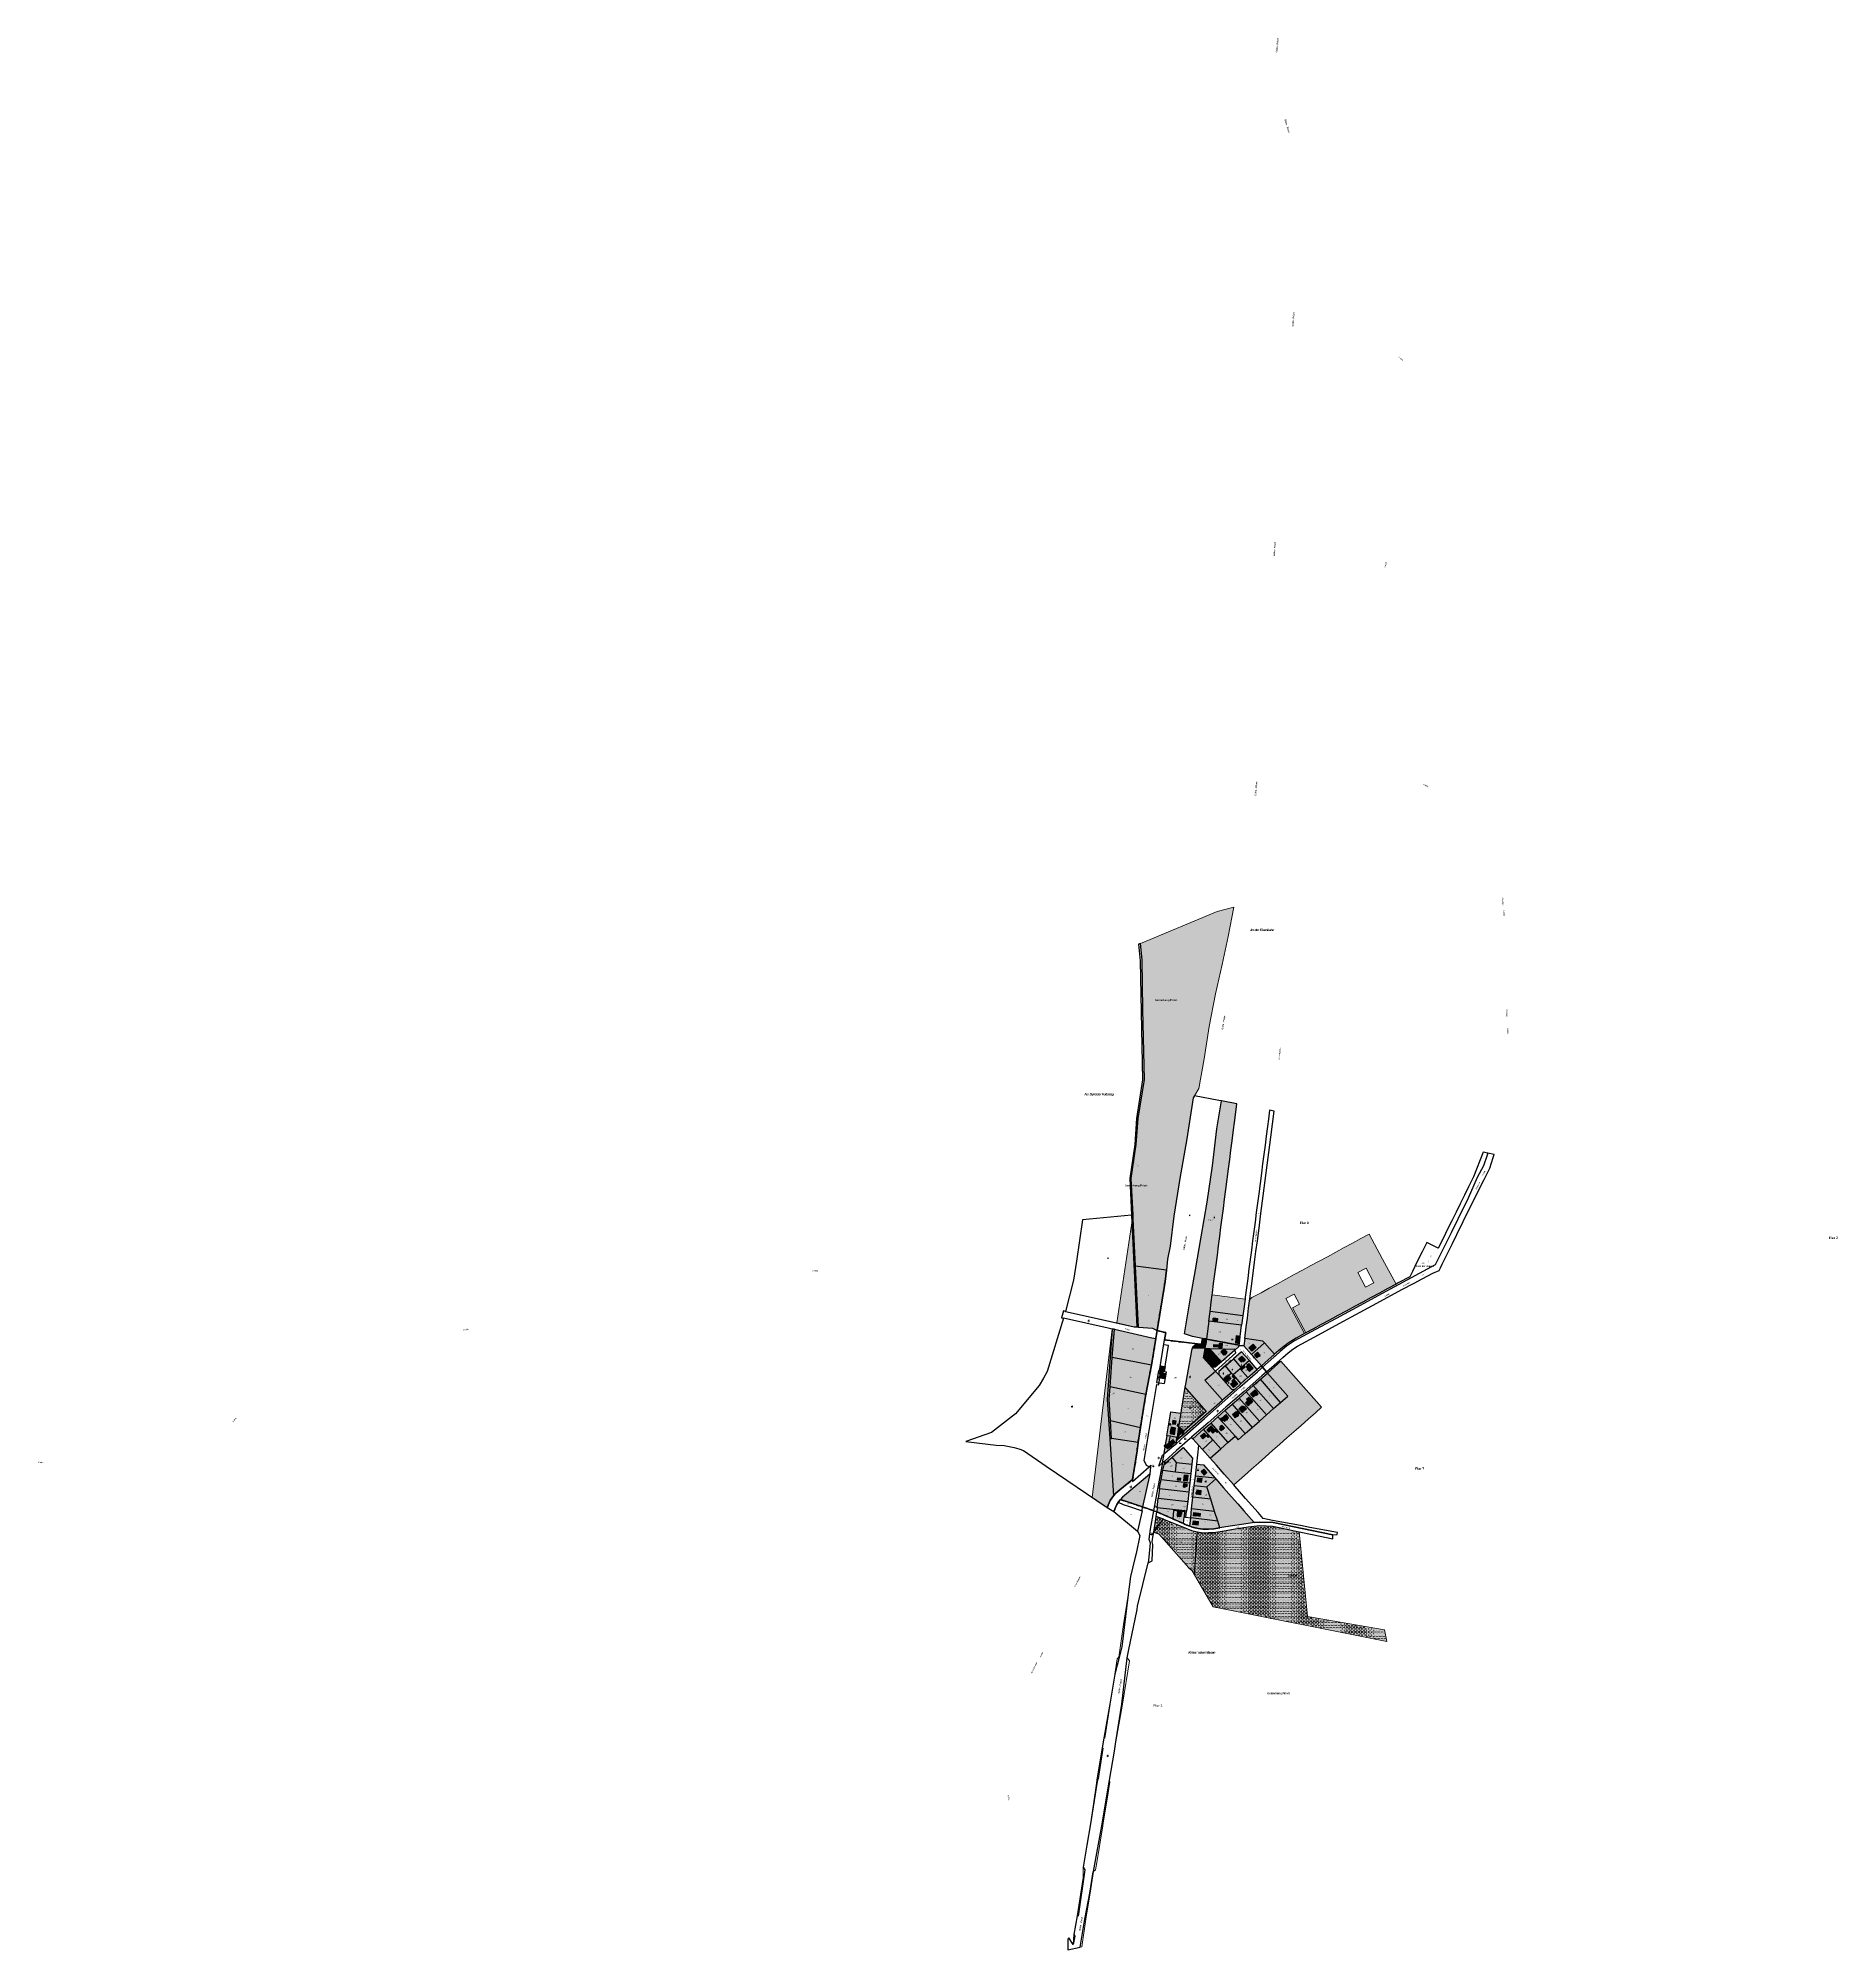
# Model space of a CAD drawing. Header units: metres. Extents: x -1420 to 2385, y 3887 to 7929.
import ezdxf
from ezdxf.enums import TextEntityAlignment as Align

# ---------------------------------------------------------------- set-up
doc = ezdxf.new("R2010")
doc.units = ezdxf.units.M
doc.linetypes.add('AX_Flurgrenze_2012', pattern=[16.03, 5, -2.5, 0.01, -3, 0.01, -3, 0.01, -2.5])
doc.linetypes.add('AX_Gebaeude_2031', pattern=[1.5, 1, -0.5])
doc.layers.add('03-Kataster', color=2, linetype='Continuous')
doc.layers.add('AX_Bauwerk', color=7, linetype='Continuous')
for name, color, linetype, plot in [('AP_LPO', 7, 'Continuous', False), ('AP_PPO', 7, 'Continuous', False), ('AP_PTO', 7, 'Continuous', False), ('AX_BesondereFlurstuecksgrenze', 7, 'Continuous', False), ('AX_Festlegung', 7, 'Continuous', False), ('AX_Gebaeude_Schraffur', 7, 'Continuous', False), ('AX_Gebaeude_Umgrenzung', 7, 'Continuous', False), ('AX_Nutzung_Schraffur', 7, 'Continuous', False), ('AX_Nutzung_Umgrenzung', 7, 'Continuous', False)]:
    doc.layers.add(name, color=color, linetype=linetype, plot=plot)
doc.styles.add('AX_4070', font='arial.ttf', dxfattribs={"height": 1.8})
doc.styles.add('AX_4100', font='arial.ttf', dxfattribs={"height": 2.5})
doc.styles.add('AX_4107', font='arialbd.ttf', dxfattribs={"height": 2.5})
doc.styles.add('AX_4111', font='ariali.ttf', dxfattribs={"height": 2.5})
doc.styles.add('AX_4115', font='ariali.ttf', dxfattribs={"height": 2.5})
doc.styles.add('AX_4141', font='arialbd.ttf', dxfattribs={"height": 3.5})
doc.styles.add('AX_4160', font='arialbd.ttf', dxfattribs={"height": 4})
doc.styles.add('AX_4200', font='arialbd.ttf', dxfattribs={"height": 5})
doc.styles.add('AX_4206', font='arialbi.ttf', dxfattribs={"height": 5})

# ---------------------------------------------------------------- blocks, each defined once
blk = doc.blocks.new('*U6')
at = {"layer": 'AX_Bauwerk', "color": 18, "linetype": 'Continuous', "lineweight": 18, "true_color": 0x000000}
for p, q in [((1108.9, 5138.3), (1109.3, 5137.8)), ((1116.3, 5144.9), (1116, 5145.4)), ((1123.8, 5151.4), (1123.4, 5151)), ((1130.5, 5144), (1131, 5144.4)), ((1137.2, 5136.6), (1136.8, 5136.2))]:
    blk.add_line(p, q, dxfattribs=at)
blk = doc.blocks.new('*U7')
at = {"layer": 'AX_Bauwerk', "color": 18, "linetype": 'Continuous', "lineweight": 18, "true_color": 0x000000}
for p, q in [((1108.4, 5134.9), (1107.9, 5134.5)), ((1093.1, 5117.7), (1092.6, 5117.3)), ((1093.6, 5124.8), (1094, 5124.3)), ((1099.7, 5110.2), (1100.2, 5110.6)), ((1101.1, 5131.4), (1100.7, 5131.9)), ((1106.3, 5102.7), (1105.9, 5102.3)), ((1112.9, 5095.2), (1113.4, 5095.6)), ((1115, 5127.4), (1115.4, 5127.8)), ((1121.6, 5119.9), (1121.2, 5119.5)), ((1128.9, 5122.6), (1128.5, 5123)), ((1134.9, 5094.6), (1134.5, 5095.1)), ((1136.4, 5129.2), (1136.8, 5128.7)), ((1142.4, 5101.2), (1142.8, 5100.8)), ((1143.5, 5129.5), (1143.9, 5129.9)), ((1149.9, 5107.9), (1149.5, 5108.3)), ((1150.1, 5122), (1149.7, 5121.6)), ((1156.7, 5114.5), (1157.2, 5114.9)), ((1119.6, 5087.7), (1119.1, 5087.3)), ((1127.4, 5088), (1127.8, 5087.6))]:
    blk.add_line(p, q, dxfattribs=at)
blk = doc.blocks.new('*U9')
h = blk.add_hatch(color=0)
h.dxf.hatch_style = 1
h.paths.add_polyline_path([(2.6, -9.9), (3.2, -9.8), (3, -11.4), (2.1, -10.1)])
at = {"color": 0, "lineweight": 18, "const_width": 0.18}
blk.add_lwpolyline([(0, 0), (3, -11.2)], dxfattribs=at)
at = {"color": 0, "const_width": 0.18}
blk.add_lwpolyline([(2.6, -9.9), (3.2, -9.8), (3, -11.4), (2.1, -10.1)], close=True, dxfattribs=at)
blk = doc.blocks.new('*U10')
h = blk.add_hatch(color=0)
h.dxf.hatch_style = 1
h.paths.add_polyline_path([(7.1, -2.5), (7.3, -1.9), (8.5, -3), (6.9, -3)])
at = {"color": 0, "lineweight": 18, "const_width": 0.18}
blk.add_lwpolyline([(0, 0), (8.3, -2.9)], dxfattribs=at)
at = {"color": 0, "const_width": 0.18}
blk.add_lwpolyline([(7.1, -2.5), (7.3, -1.9), (8.5, -3), (6.9, -3)], close=True, dxfattribs=at)
blk = doc.blocks.new('*U11')
h = blk.add_hatch(color=0)
h.dxf.hatch_style = 1
h.paths.add_polyline_path([(-4.7, 4), (-5.1, 3.6), (-5.8, 5), (-4.3, 4.5)])
at = {"color": 0, "const_width": 0.18}
blk.add_lwpolyline([(-4.7, 4), (-5.1, 3.6), (-5.8, 5), (-4.3, 4.5)], close=True, dxfattribs=at)
at = {"color": 0, "lineweight": 18, "const_width": 0.18}
blk.add_lwpolyline([(0, 0), (-5.7, 4.9)], dxfattribs=at)
blk = doc.blocks.new('*U12')
h = blk.add_hatch(color=0)
h.dxf.hatch_style = 1
h.paths.add_polyline_path([(-5.8, 0.3), (-5.8, -0.3), (-7.3, 0.4), (-5.8, 0.9)])
at = {"color": 0, "const_width": 0.18}
blk.add_lwpolyline([(-5.8, 0.3), (-5.8, -0.3), (-7.3, 0.4), (-5.8, 0.9)], close=True, dxfattribs=at)
at = {"color": 0, "lineweight": 18, "const_width": 0.18}
blk.add_lwpolyline([(0, 0), (-7.1, 0.4)], dxfattribs=at)
blk = doc.blocks.new('*U13')
h = blk.add_hatch(color=0)
h.dxf.hatch_style = 1
h.paths.add_polyline_path([(5.4, -3.7), (5.7, -3.2), (6.6, -4.5), (5, -4.2)])
at = {"color": 0, "lineweight": 18, "const_width": 0.18}
blk.add_lwpolyline([(0, 0), (6.5, -4.4)], dxfattribs=at)
at = {"color": 0, "const_width": 0.18}
blk.add_lwpolyline([(5.4, -3.7), (5.7, -3.2), (6.6, -4.5), (5, -4.2)], close=True, dxfattribs=at)
blk = doc.blocks.new('*U14')
h = blk.add_hatch(color=0)
h.dxf.hatch_style = 1
h.paths.add_polyline_path([(-5.2, -0.1), (-5.2, -0.7), (-6.7, -0.1), (-5.2, 0.5)])
at = {"color": 0, "const_width": 0.18}
blk.add_lwpolyline([(-5.2, -0.1), (-5.2, -0.7), (-6.7, -0.1), (-5.2, 0.5)], close=True, dxfattribs=at)
at = {"color": 0, "lineweight": 18, "const_width": 0.18}
blk.add_lwpolyline([(0, 0), (-6.5, -0.1)], dxfattribs=at)
blk = doc.blocks.new('*U15')
h = blk.add_hatch(color=0)
h.dxf.hatch_style = 1
h.paths.add_polyline_path([(-8.1, 6.6), (-8.5, 6.1), (-9.3, 7.5), (-7.8, 7)])
at = {"color": 0, "const_width": 0.18}
blk.add_lwpolyline([(-8.1, 6.6), (-8.5, 6.1), (-9.3, 7.5), (-7.8, 7)], close=True, dxfattribs=at)
at = {"color": 0, "lineweight": 18, "const_width": 0.18}
blk.add_lwpolyline([(0, 0), (-9.2, 7.4)], dxfattribs=at)
blk = doc.blocks.new('*U16')
h = blk.add_hatch(color=0)
h.dxf.hatch_style = 1
h.paths.add_polyline_path([(-4.3, 8.8), (-4.9, 8.5), (-5, 10.1), (-3.8, 9)])
at = {"color": 0, "const_width": 0.18}
blk.add_lwpolyline([(-4.3, 8.8), (-4.9, 8.5), (-5, 10.1), (-3.8, 9)], close=True, dxfattribs=at)
at = {"color": 0, "lineweight": 18, "const_width": 0.18}
blk.add_lwpolyline([(0, 0), (-4.9, 9.9)], dxfattribs=at)
blk = doc.blocks.new('*U17')
h = blk.add_hatch(color=0)
h.dxf.hatch_style = 1
h.paths.add_polyline_path([(5.4, -2.8), (5.7, -2.3), (6.7, -3.5), (5.1, -3.3)])
at = {"color": 0, "lineweight": 18, "const_width": 0.18}
blk.add_lwpolyline([(0, 0), (6.6, -3.4)], dxfattribs=at)
at = {"color": 0, "const_width": 0.18}
blk.add_lwpolyline([(5.4, -2.8), (5.6, -2.3), (6.7, -3.5), (5.1, -3.3)], close=True, dxfattribs=at)
blk = doc.blocks.new('*U18')
h = blk.add_hatch(color=0)
h.dxf.hatch_style = 1
h.paths.add_polyline_path([(7.2, 0.1), (7.2, 0.7), (8.7, 0.1), (7.2, -0.5)])
at = {"color": 0, "lineweight": 18, "const_width": 0.18}
blk.add_lwpolyline([(0, 0), (8.5, 0.1)], dxfattribs=at)
at = {"color": 0, "const_width": 0.18}
blk.add_lwpolyline([(7.2, 0.1), (7.2, 0.7), (8.7, 0.1), (7.2, -0.5)], close=True, dxfattribs=at)
blk = doc.blocks.new('AX_SY3413')
at = {"true_color": 0x009240}
for points in [[(0.2, 0, 1), (-0.2, 0, 1)], [(2.2, 0, 1), (1.8, 0, 1)]]:
    blk.add_hatch(color=114, dxfattribs=at).paths.add_polyline_path(points, flags=0)
at = {"color": 114, "linetype": 'Continuous', "true_color": 0x009240, "flags": 128}
for points in [[(0.2, 0, 1), (-0.2, 0, 1)], [(2.2, 0, 1), (1.8, 0, 1)]]:
    blk.add_lwpolyline(points, format="xyb", close=True, dxfattribs=at)
blk = doc.blocks.new('*U20')
at = {"layer": 'AX_Nutzung_Schraffur'}
for p in [(940.5, 4780.2225), (940.5, 4773.6225), (944, 4796.7225), (944, 4790.1225), (944, 4783.5225), (944, 4776.9225), (944, 4770.3225), (947.5, 4800.0225), (947.5, 4793.4225), (947.5, 4786.8225), (947.5, 4780.2225), (947.5, 4773.6225), (951, 4796.7225), (951, 4790.1225), (951, 4783.5225), (951, 4776.9225), (951, 4770.3225), (954.5, 4793.4225), (954.5, 4786.8225), (954.5, 4780.2225), (954.5, 4773.6225), (958, 4790.1225), (958, 4783.5225), (958, 4776.9225), (958, 4770.3225), (961.5, 4793.4225), (961.5, 4786.8225), (961.5, 4780.2225), (961.5, 4773.6225), (965, 4790.1225), (965, 4783.5225), (965, 4776.9225), (965, 4770.3225), (968.5, 4786.8225), (968.5, 4780.2225), (968.5, 4773.6225), (972, 4790.1225), (972, 4783.5225), (972, 4776.9225), (972, 4770.3225), (975.5, 4786.8225), (975.5, 4780.2225), (975.5, 4773.6225), (979, 4783.5225), (979, 4776.9225), (979, 4770.3225), (982.5, 4780.2225), (982.5, 4773.6225), (986, 4783.5225), (986, 4776.9225), (986, 4770.3225), (989.5, 4780.2225), (989.5, 4773.6225), (993, 4776.9225), (993, 4770.3225), (996.5, 4780.2225), (996.5, 4773.6225), (1000, 4776.9225), (1000, 4770.3225), (1003.5, 4773.6225), (1007, 4770.3225), (1010.5, 4773.6225), (1014, 4770.3225), (1021, 4770.3225), (1077, 4770.3225), (1084, 4770.3225), (1091, 4770.3225), (1098, 4770.3225), (1101.5, 4773.6225), (1105, 4770.3225), (1108.5, 4773.6225), (1112, 4770.3225), (1115.5, 4773.6225), (1119, 4776.9225), (1119, 4770.3225), (1122.5, 4773.6225), (1126, 4776.9225), (1126, 4770.3225), (1129.5, 4773.6225), (1133, 4776.9225), (1133, 4770.3225), (1136.5, 4773.6225), (1140, 4776.9225), (1140, 4770.3225), (1143.5, 4780.2225), (1143.5, 4773.6225), (1147, 4776.9225), (1147, 4770.3225), (1150.5, 4780.2225), (1150.5, 4773.6225), (1154, 4776.9225), (1154, 4770.3225), (1157.5, 4780.2225), (1157.5, 4773.6225), (1161, 4776.9225), (1161, 4770.3225), (1164.5, 4780.2225), (1164.5, 4773.6225), (1168, 4776.9225), (1168, 4770.3225), (1171.5, 4780.2225), (1171.5, 4773.6225), (1175, 4776.9225), (1175, 4770.3225), (1178.5, 4780.2225), (1178.5, 4773.6225), (1182, 4776.9225), (1182, 4770.3225), (1185.5, 4780.2225), (1185.5, 4773.6225), (1189, 4776.9225), (1189, 4770.3225), (1192.5, 4780.2225), (1192.5, 4773.6225), (1196, 4776.9225), (1196, 4770.3225), (1199.5, 4773.6225), (1203, 4776.9225), (1203, 4770.3225), (1206.5, 4773.6225), (1210, 4776.9225), (1210, 4770.3225), (1213.5, 4773.6225), (1217, 4770.3225), (1220.5, 4773.6225), (1224, 4770.3225), (1231, 4770.3225), (1238, 4770.3225), (954.5, 4767.0225), (958, 4763.7225), (958, 4757.1225), (961.5, 4767.0225), (961.5, 4760.4225), (961.5, 4753.8225), (965, 4763.7225), (965, 4757.1225), (965, 4750.5225), (968.5, 4767.0225), (968.5, 4760.4225), (968.5, 4753.8225), (968.5, 4747.2225), (972, 4763.7225), (972, 4757.1225), (972, 4750.5225), (972, 4743.9225), (975.5, 4767.0225), (975.5, 4760.4225), (975.5, 4753.8225), (975.5, 4747.2225), (975.5, 4740.6225), (979, 4763.7225), (979, 4757.1225), (979, 4750.5225), (979, 4743.9225), (979, 4737.3225), (982.5, 4767.0225), (982.5, 4760.4225), (982.5, 4753.8225), (982.5, 4747.2225), (982.5, 4740.6225), (982.5, 4734.0225), (986, 4763.7225), (986, 4757.1225), (986, 4750.5225), (986, 4743.9225), (986, 4737.3225), (986, 4730.7225), (989.5, 4767.0225), (989.5, 4760.4225), (989.5, 4753.8225), (989.5, 4747.2225), (989.5, 4740.6225), (989.5, 4734.0225), (993, 4763.7225), (993, 4757.1225), (993, 4750.5225), (993, 4743.9225), (993, 4737.3225), (993, 4730.7225), (996.5, 4767.0225), (996.5, 4760.4225), (996.5, 4753.8225), (996.5, 4747.2225), (996.5, 4740.6225), (996.5, 4734.0225), (1000, 4763.7225), (1000, 4757.1225), (1000, 4750.5225), (1000, 4743.9225), (1000, 4737.3225), (1000, 4730.7225), (1003.5, 4767.0225), (1003.5, 4760.4225), (1003.5, 4753.8225), (1003.5, 4747.2225), (1003.5, 4740.6225), (1003.5, 4734.0225), (1007, 4763.7225), (1007, 4757.1225), (1007, 4750.5225), (1007, 4743.9225), (1007, 4737.3225), (1007, 4730.7225), (1010.5, 4767.0225), (1010.5, 4760.4225), (1010.5, 4753.8225), (1010.5, 4747.2225), (1010.5, 4740.6225), (1010.5, 4734.0225), (1014, 4763.7225), (1014, 4757.1225), (1014, 4750.5225), (1014, 4743.9225), (1014, 4737.3225), (1014, 4730.7225), (1017.5, 4767.0225), (1017.5, 4760.4225), (1017.5, 4753.8225), (1017.5, 4747.2225), (1017.5, 4740.6225), (1017.5, 4734.0225), (1021, 4763.7225), (1021, 4757.1225), (1021, 4750.5225), (1021, 4743.9225), (1021, 4737.3225), (1021, 4730.7225), (1024.5, 4767.0225), (1024.5, 4760.4225), (1024.5, 4753.8225), (1024.5, 4747.2225), (1024.5, 4740.6225), (1024.5, 4734.0225), (1028, 4763.7225), (1028, 4757.1225), (1028, 4750.5225), (1028, 4743.9225), (1028, 4737.3225), (1028, 4730.7225), (1031.5, 4767.0225), (1031.5, 4760.4225), (1031.5, 4753.8225), (1031.5, 4747.2225), (1031.5, 4740.6225), (1031.5, 4734.0225), (1035, 4763.7225), (1035, 4757.1225), (1035, 4750.5225), (1035, 4743.9225), (1035, 4737.3225), (1035, 4730.7225), (1038.5, 4767.0225), (1038.5, 4760.4225), (1038.5, 4753.8225), (1038.5, 4747.2225), (1038.5, 4740.6225), (1038.5, 4734.0225), (1042, 4763.7225), (1042, 4757.1225), (1042, 4750.5225), (1042, 4743.9225), (1042, 4737.3225), (1042, 4730.7225), (1045.5, 4767.0225), (1045.5, 4760.4225), (1045.5, 4753.8225), (1045.5, 4747.2225), (1045.5, 4740.6225), (1045.5, 4734.0225), (1049, 4763.7225), (1049, 4757.1225), (1049, 4750.5225), (1049, 4743.9225), (1049, 4737.3225), (1049, 4730.7225), (1052.5, 4767.0225), (1052.5, 4760.4225), (1052.5, 4753.8225), (1052.5, 4747.2225), (1052.5, 4740.6225), (1052.5, 4734.0225), (1056, 4763.7225), (1056, 4757.1225), (1056, 4750.5225), (1056, 4743.9225), (1056, 4737.3225), (1056, 4730.7225), (1059.5, 4767.0225), (1059.5, 4760.4225), (1059.5, 4753.8225), (1059.5, 4747.2225), (1059.5, 4740.6225), (1059.5, 4734.0225), (1063, 4763.7225), (1063, 4757.1225), (1063, 4750.5225), (1063, 4743.9225), (1063, 4737.3225), (1063, 4730.7225), (1066.5, 4767.0225), (1066.5, 4760.4225), (1066.5, 4753.8225), (1066.5, 4747.2225), (1066.5, 4740.6225), (1066.5, 4734.0225), (1070, 4763.7225), (1070, 4757.1225), (1070, 4750.5225), (1070, 4743.9225), (1070, 4737.3225), (1070, 4730.7225), (1073.5, 4767.0225), (1073.5, 4760.4225), (1073.5, 4753.8225), (1073.5, 4747.2225), (1073.5, 4740.6225), (1073.5, 4734.0225), (1077, 4763.7225), (1077, 4757.1225), (1077, 4750.5225), (1077, 4743.9225), (1077, 4737.3225), (1077, 4730.7225), (1080.5, 4767.0225), (1080.5, 4760.4225), (1080.5, 4753.8225), (1080.5, 4747.2225), (1080.5, 4740.6225), (1080.5, 4734.0225), (1084, 4763.7225), (1084, 4757.1225), (1084, 4750.5225), (1084, 4743.9225), (1084, 4737.3225), (1084, 4730.7225), (1087.5, 4767.0225), (1087.5, 4760.4225), (1087.5, 4753.8225), (1087.5, 4747.2225), (1087.5, 4740.6225), (1087.5, 4734.0225), (1091, 4763.7225), (1091, 4757.1225), (1091, 4750.5225), (1091, 4743.9225), (1091, 4737.3225), (1091, 4730.7225), (1094.5, 4767.0225), (1094.5, 4760.4225), (1094.5, 4753.8225), (1094.5, 4747.2225), (1094.5, 4740.6225), (1094.5, 4734.0225), (1098, 4763.7225), (1098, 4757.1225), (1098, 4750.5225), (1098, 4743.9225), (1098, 4737.3225), (1098, 4730.7225), (1101.5, 4767.0225), (1101.5, 4760.4225), (1101.5, 4753.8225), (1101.5, 4747.2225), (1101.5, 4740.6225), (1101.5, 4734.0225), (1105, 4763.7225), (1105, 4757.1225), (1105, 4750.5225), (1105, 4743.9225), (1105, 4737.3225), (1105, 4730.7225), (1108.5, 4767.0225), (1108.5, 4760.4225), (1108.5, 4753.8225), (1108.5, 4747.2225), (1108.5, 4740.6225), (1108.5, 4734.0225), (1112, 4763.7225), (1112, 4757.1225), (1112, 4750.5225), (1112, 4743.9225), (1112, 4737.3225), (1112, 4730.7225), (1115.5, 4767.0225), (1115.5, 4760.4225), (1115.5, 4753.8225), (1115.5, 4747.2225), (1115.5, 4740.6225), (1115.5, 4734.0225), (1119, 4763.7225), (1119, 4757.1225), (1119, 4750.5225), (1119, 4743.9225), (1119, 4737.3225), (1119, 4730.7225), (1122.5, 4767.0225), (1122.5, 4760.4225), (1122.5, 4753.8225), (1122.5, 4747.2225), (1122.5, 4740.6225), (1122.5, 4734.0225), (1126, 4763.7225), (1126, 4757.1225), (1126, 4750.5225), (1126, 4743.9225), (1126, 4737.3225), (1126, 4730.7225), (1129.5, 4767.0225), (1129.5, 4760.4225), (1129.5, 4753.8225), (1129.5, 4747.2225), (1129.5, 4740.6225), (1129.5, 4734.0225), (1133, 4763.7225), (1133, 4757.1225), (1133, 4750.5225), (1133, 4743.9225), (1133, 4737.3225), (1133, 4730.7225), (1136.5, 4767.0225), (1136.5, 4760.4225), (1136.5, 4753.8225), (1136.5, 4747.2225), (1136.5, 4740.6225), (1136.5, 4734.0225), (1140, 4763.7225), (1140, 4757.1225), (1140, 4750.5225), (1140, 4743.9225), (1140, 4737.3225), (1140, 4730.7225), (1143.5, 4767.0225), (1143.5, 4760.4225), (1143.5, 4753.8225), (1143.5, 4747.2225), (1143.5, 4740.6225), (1143.5, 4734.0225), (1147, 4763.7225), (1147, 4757.1225), (1147, 4750.5225), (1147, 4743.9225), (1147, 4737.3225), (1147, 4730.7225), (1150.5, 4767.0225), (1150.5, 4760.4225), (1150.5, 4753.8225), (1150.5, 4747.2225), (1150.5, 4740.6225), (1150.5, 4734.0225), (1154, 4763.7225), (1154, 4757.1225), (1154, 4750.5225), (1154, 4743.9225), (1154, 4737.3225), (1154, 4730.7225), (1157.5, 4767.0225), (1157.5, 4760.4225), (1157.5, 4753.8225), (1157.5, 4747.2225), (1157.5, 4740.6225), (1157.5, 4734.0225), (1161, 4763.7225), (1161, 4757.1225), (1161, 4750.5225), (1161, 4743.9225), (1161, 4737.3225), (1161, 4730.7225), (1164.5, 4767.0225), (1164.5, 4760.4225), (1164.5, 4753.8225), (1164.5, 4747.2225), (1164.5, 4740.6225), (1164.5, 4734.0225), (1168, 4763.7225), (1168, 4757.1225), (1168, 4750.5225), (1168, 4743.9225), (1168, 4737.3225), (1168, 4730.7225), (1171.5, 4767.0225), (1171.5, 4760.4225), (1171.5, 4753.8225), (1171.5, 4747.2225), (1171.5, 4740.6225), (1171.5, 4734.0225), (1175, 4763.7225), (1175, 4757.1225), (1175, 4750.5225), (1175, 4743.9225), (1175, 4737.3225), (1175, 4730.7225), (1178.5, 4767.0225), (1178.5, 4760.4225), (1178.5, 4753.8225), (1178.5, 4747.2225), (1178.5, 4740.6225), (1178.5, 4734.0225), (1182, 4763.7225), (1182, 4757.1225), (1182, 4750.5225), (1182, 4743.9225), (1182, 4737.3225), (1182, 4730.7225), (1185.5, 4767.0225), (1185.5, 4760.4225), (1185.5, 4753.8225), (1185.5, 4747.2225), (1185.5, 4740.6225), (1185.5, 4734.0225), (1189, 4763.7225), (1189, 4757.1225), (1189, 4750.5225), (1189, 4743.9225), (1189, 4737.3225), (1189, 4730.7225), (1192.5, 4767.0225), (1192.5, 4760.4225), (1192.5, 4753.8225), (1192.5, 4747.2225), (1192.5, 4740.6225), (1192.5, 4734.0225), (1196, 4763.7225), (1196, 4757.1225), (1196, 4750.5225), (1196, 4743.9225), (1196, 4737.3225), (1196, 4730.7225), (1199.5, 4767.0225), (1199.5, 4760.4225), (1199.5, 4753.8225), (1199.5, 4747.2225), (1199.5, 4740.6225), (1199.5, 4734.0225), (1203, 4763.7225), (1203, 4757.1225), (1203, 4750.5225), (1203, 4743.9225), (1203, 4737.3225), (1203, 4730.7225), (1206.5, 4767.0225), (1206.5, 4760.4225), (1206.5, 4753.8225), (1206.5, 4747.2225), (1206.5, 4740.6225), (1206.5, 4734.0225), (1210, 4763.7225), (1210, 4757.1225), (1210, 4750.5225), (1210, 4743.9225), (1210, 4737.3225), (1210, 4730.7225), (1213.5, 4767.0225), (1213.5, 4760.4225), (1213.5, 4753.8225), (1213.5, 4747.2225), (1213.5, 4740.6225), (1213.5, 4734.0225), (1217, 4763.7225), (1217, 4757.1225), (1217, 4750.5225), (1217, 4743.9225), (1217, 4737.3225), (1217, 4730.7225), (1220.5, 4767.0225), (1220.5, 4760.4225), (1220.5, 4753.8225), (1220.5, 4747.2225), (1220.5, 4740.6225), (1220.5, 4734.0225), (1224, 4763.7225), (1224, 4757.1225), (1224, 4750.5225), (1224, 4743.9225), (1224, 4737.3225), (1224, 4730.7225), (1227.5, 4767.0225), (1227.5, 4760.4225), (1227.5, 4753.8225), (1227.5, 4747.2225), (1227.5, 4740.6225), (1227.5, 4734.0225), (1231, 4763.7225), (1231, 4757.1225), (1231, 4750.5225), (1231, 4743.9225), (1231, 4737.3225), (1231, 4730.7225), (1234.5, 4767.0225), (1234.5, 4760.4225), (1234.5, 4753.8225), (1234.5, 4747.2225), (1234.5, 4740.6225), (1234.5, 4734.0225), (1238, 4763.7225), (1238, 4757.1225), (1238, 4750.5225), (1238, 4743.9225), (1238, 4737.3225), (1238, 4730.7225), (1241.5, 4767.0225), (1241.5, 4760.4225), (1241.5, 4753.8225), (1241.5, 4747.2225), (1241.5, 4740.6225), (1241.5, 4734.0225), (1245, 4750.5225), (1245, 4743.9225), (1245, 4737.3225), (1245, 4730.7225), (989.5, 4727.4225), (993, 4724.1225), (993, 4717.5225), (996.5, 4727.4225), (996.5, 4720.8225), (996.5, 4714.2225), (1000, 4724.1225), (1000, 4717.5225), (1000, 4710.9225), (1003.5, 4727.4225), (1003.5, 4720.8225), (1003.5, 4714.2225), (1003.5, 4707.6225), (1007, 4724.1225), (1007, 4717.5225), (1007, 4710.9225), (1007, 4704.3225), (1010.5, 4727.4225), (1010.5, 4720.8225), (1010.5, 4714.2225), (1010.5, 4707.6225), (1010.5, 4701.0225), (1014, 4724.1225), (1014, 4717.5225), (1014, 4710.9225), (1014, 4704.3225), (1014, 4697.7225), (1017.5, 4727.4225), (1017.5, 4720.8225), (1017.5, 4714.2225), (1017.5, 4707.6225), (1017.5, 4701.0225), (1017.5, 4694.4225), (1021, 4724.1225), (1021, 4717.5225), (1021, 4710.9225), (1021, 4704.3225), (1021, 4697.7225), (1021, 4691.1225), (1024.5, 4727.4225), (1024.5, 4720.8225), (1024.5, 4714.2225), (1024.5, 4707.6225), (1024.5, 4701.0225), (1024.5, 4694.4225), (1024.5, 4687.8225), (1028, 4724.1225), (1028, 4717.5225), (1028, 4710.9225), (1028, 4704.3225), (1028, 4697.7225), (1028, 4691.1225), (1031.5, 4727.4225), (1031.5, 4720.8225), (1031.5, 4714.2225), (1031.5, 4707.6225), (1031.5, 4701.0225), (1031.5, 4694.4225), (1031.5, 4687.8225), (1035, 4724.1225), (1035, 4717.5225), (1035, 4710.9225), (1035, 4704.3225), (1035, 4697.7225), (1035, 4691.1225), (1038.5, 4727.4225), (1038.5, 4720.8225), (1038.5, 4714.2225), (1038.5, 4707.6225), (1038.5, 4701.0225), (1038.5, 4694.4225), (1038.5, 4687.8225), (1042, 4724.1225), (1042, 4717.5225), (1042, 4710.9225), (1042, 4704.3225), (1042, 4697.7225), (1042, 4691.1225), (1045.5, 4727.4225), (1045.5, 4720.8225), (1045.5, 4714.2225), (1045.5, 4707.6225), (1045.5, 4701.0225), (1045.5, 4694.4225), (1045.5, 4687.8225), (1049, 4724.1225), (1049, 4717.5225), (1049, 4710.9225), (1049, 4704.3225), (1049, 4697.7225), (1049, 4691.1225), (1052.5, 4727.4225), (1052.5, 4720.8225), (1052.5, 4714.2225), (1052.5, 4707.6225), (1052.5, 4701.0225), (1052.5, 4694.4225), (1052.5, 4687.8225), (1056, 4724.1225), (1056, 4717.5225), (1056, 4710.9225), (1056, 4704.3225), (1056, 4697.7225), (1056, 4691.1225), (1059.5, 4727.4225), (1059.5, 4720.8225), (1059.5, 4714.2225), (1059.5, 4707.6225), (1059.5, 4701.0225), (1059.5, 4694.4225), (1059.5, 4687.8225), (1063, 4724.1225), (1063, 4717.5225), (1063, 4710.9225), (1063, 4704.3225), (1063, 4697.7225), (1063, 4691.1225), (1066.5, 4727.4225), (1066.5, 4720.8225), (1066.5, 4714.2225), (1066.5, 4707.6225), (1066.5, 4701.0225), (1066.5, 4694.4225), (1066.5, 4687.8225), (1070, 4724.1225), (1070, 4717.5225), (1070, 4710.9225), (1070, 4704.3225), (1070, 4697.7225), (1070, 4691.1225), (1073.5, 4727.4225), (1073.5, 4720.8225), (1073.5, 4714.2225), (1073.5, 4707.6225), (1073.5, 4701.0225), (1073.5, 4694.4225), (1073.5, 4687.8225), (1077, 4724.1225), (1077, 4717.5225), (1077, 4710.9225), (1077, 4704.3225), (1077, 4697.7225), (1077, 4691.1225), (1080.5, 4727.4225), (1080.5, 4720.8225), (1080.5, 4714.2225), (1080.5, 4707.6225), (1080.5, 4701.0225), (1080.5, 4694.4225), (1080.5, 4687.8225), (1084, 4724.1225), (1084, 4717.5225), (1084, 4710.9225), (1084, 4704.3225), (1084, 4697.7225), (1084, 4691.1225), (1087.5, 4727.4225), (1087.5, 4720.8225), (1087.5, 4714.2225), (1087.5, 4707.6225), (1087.5, 4701.0225), (1087.5, 4694.4225), (1087.5, 4687.8225), (1091, 4724.1225), (1091, 4717.5225), (1091, 4710.9225), (1091, 4704.3225), (1091, 4697.7225), (1091, 4691.1225), (1094.5, 4727.4225), (1094.5, 4720.8225), (1094.5, 4714.2225), (1094.5, 4707.6225), (1094.5, 4701.0225), (1094.5, 4694.4225), (1094.5, 4687.8225), (1098, 4724.1225), (1098, 4717.5225), (1098, 4710.9225), (1098, 4704.3225), (1098, 4697.7225), (1098, 4691.1225), (1101.5, 4727.4225), (1101.5, 4720.8225), (1101.5, 4714.2225), (1101.5, 4707.6225), (1101.5, 4701.0225), (1101.5, 4694.4225), (1101.5, 4687.8225), (1105, 4724.1225), (1105, 4717.5225), (1105, 4710.9225), (1105, 4704.3225), (1105, 4697.7225), (1105, 4691.1225), (1108.5, 4727.4225), (1108.5, 4720.8225), (1108.5, 4714.2225), (1108.5, 4707.6225), (1108.5, 4701.0225), (1108.5, 4694.4225), (1108.5, 4687.8225), (1112, 4724.1225), (1112, 4717.5225), (1112, 4710.9225), (1112, 4704.3225), (1112, 4697.7225), (1112, 4691.1225), (1115.5, 4727.4225), (1115.5, 4720.8225), (1115.5, 4714.2225), (1115.5, 4707.6225), (1115.5, 4701.0225), (1115.5, 4694.4225), (1115.5, 4687.8225), (1119, 4724.1225), (1119, 4717.5225), (1119, 4710.9225), (1119, 4704.3225), (1119, 4697.7225), (1119, 4691.1225), (1122.5, 4727.4225), (1122.5, 4720.8225), (1122.5, 4714.2225), (1122.5, 4707.6225), (1122.5, 4701.0225), (1122.5, 4694.4225), (1122.5, 4687.8225), (1126, 4724.1225), (1126, 4717.5225), (1126, 4710.9225), (1126, 4704.3225), (1126, 4697.7225), (1126, 4691.1225), (1129.5, 4727.4225), (1129.5, 4720.8225), (1129.5, 4714.2225), (1129.5, 4707.6225), (1129.5, 4701.0225), (1129.5, 4694.4225), (1129.5, 4687.8225), (1133, 4724.1225), (1133, 4717.5225), (1133, 4710.9225), (1133, 4704.3225), (1133, 4697.7225), (1133, 4691.1225), (1136.5, 4727.4225), (1136.5, 4720.8225), (1136.5, 4714.2225), (1136.5, 4707.6225), (1136.5, 4701.0225), (1136.5, 4694.4225), (1136.5, 4687.8225), (1140, 4724.1225), (1140, 4717.5225), (1140, 4710.9225), (1140, 4704.3225), (1140, 4697.7225), (1140, 4691.1225), (1143.5, 4727.4225), (1143.5, 4720.8225), (1143.5, 4714.2225), (1143.5, 4707.6225), (1143.5, 4701.0225), (1143.5, 4694.4225), (1143.5, 4687.8225), (1147, 4724.1225), (1147, 4717.5225), (1147, 4710.9225), (1147, 4704.3225), (1147, 4697.7225), (1147, 4691.1225), (1150.5, 4727.4225), (1150.5, 4720.8225), (1150.5, 4714.2225), (1150.5, 4707.6225), (1150.5, 4701.0225), (1150.5, 4694.4225), (1150.5, 4687.8225), (1154, 4724.1225), (1154, 4717.5225), (1154, 4710.9225), (1154, 4704.3225), (1154, 4697.7225), (1154, 4691.1225), (1157.5, 4727.4225), (1157.5, 4720.8225), (1157.5, 4714.2225), (1157.5, 4707.6225), (1157.5, 4701.0225), (1157.5, 4694.4225), (1157.5, 4687.8225), (1161, 4724.1225), (1161, 4717.5225), (1161, 4710.9225), (1161, 4704.3225), (1161, 4697.7225), (1161, 4691.1225), (1164.5, 4727.4225), (1164.5, 4720.8225), (1164.5, 4714.2225), (1164.5, 4707.6225), (1164.5, 4701.0225), (1164.5, 4694.4225), (1164.5, 4687.8225), (1168, 4724.1225), (1168, 4717.5225), (1168, 4710.9225), (1168, 4704.3225), (1168, 4697.7225), (1168, 4691.1225), (1171.5, 4727.4225), (1171.5, 4720.8225), (1171.5, 4714.2225), (1171.5, 4707.6225), (1171.5, 4701.0225), (1171.5, 4694.4225), (1171.5, 4687.8225), (1175, 4724.1225), (1175, 4717.5225), (1175, 4710.9225), (1175, 4704.3225), (1175, 4697.7225), (1175, 4691.1225), (1178.5, 4727.4225), (1178.5, 4720.8225), (1178.5, 4714.2225), (1178.5, 4707.6225), (1178.5, 4701.0225), (1178.5, 4694.4225), (1178.5, 4687.8225), (1182, 4724.1225), (1182, 4717.5225), (1182, 4710.9225), (1182, 4704.3225), (1182, 4697.7225), (1182, 4691.1225), (1185.5, 4727.4225), (1185.5, 4720.8225), (1185.5, 4714.2225), (1185.5, 4707.6225), (1185.5, 4701.0225), (1185.5, 4694.4225), (1185.5, 4687.8225), (1189, 4724.1225), (1189, 4717.5225), (1189, 4710.9225), (1189, 4704.3225), (1189, 4697.7225), (1189, 4691.1225), (1192.5, 4727.4225), (1192.5, 4720.8225), (1192.5, 4714.2225), (1192.5, 4707.6225), (1192.5, 4701.0225), (1192.5, 4694.4225), (1192.5, 4687.8225), (1196, 4724.1225), (1196, 4717.5225), (1196, 4710.9225), (1196, 4704.3225), (1196, 4697.7225), (1196, 4691.1225), (1199.5, 4727.4225), (1199.5, 4720.8225), (1199.5, 4714.2225), (1199.5, 4707.6225), (1199.5, 4701.0225), (1199.5, 4694.4225), (1199.5, 4687.8225), (1203, 4724.1225), (1203, 4717.5225), (1203, 4710.9225), (1203, 4704.3225), (1203, 4697.7225), (1203, 4691.1225), (1206.5, 4727.4225), (1206.5, 4720.8225), (1206.5, 4714.2225), (1206.5, 4707.6225), (1206.5, 4701.0225), (1206.5, 4694.4225), (1206.5, 4687.8225), (1210, 4724.1225), (1210, 4717.5225), (1210, 4710.9225), (1210, 4704.3225), (1210, 4697.7225), (1210, 4691.1225), (1213.5, 4727.4225), (1213.5, 4720.8225), (1213.5, 4714.2225), (1213.5, 4707.6225), (1213.5, 4701.0225), (1213.5, 4694.4225), (1213.5, 4687.8225), (1217, 4724.1225), (1217, 4717.5225), (1217, 4710.9225), (1217, 4704.3225), (1217, 4697.7225), (1217, 4691.1225), (1220.5, 4727.4225), (1220.5, 4720.8225), (1220.5, 4714.2225), (1220.5, 4707.6225), (1220.5, 4701.0225), (1220.5, 4694.4225), (1220.5, 4687.8225), (1224, 4724.1225), (1224, 4717.5225), (1224, 4710.9225), (1224, 4704.3225), (1224, 4697.7225), (1224, 4691.1225), (1227.5, 4727.4225), (1227.5, 4720.8225), (1227.5, 4714.2225), (1227.5, 4707.6225), (1227.5, 4701.0225), (1227.5, 4694.4225), (1227.5, 4687.8225), (1231, 4724.1225), (1231, 4717.5225), (1231, 4710.9225), (1231, 4704.3225), (1231, 4697.7225), (1231, 4691.1225), (1234.5, 4727.4225), (1234.5, 4720.8225), (1234.5, 4714.2225), (1234.5, 4707.6225), (1234.5, 4701.0225), (1234.5, 4694.4225), (1234.5, 4687.8225), (1238, 4724.1225), (1238, 4717.5225), (1238, 4710.9225), (1238, 4704.3225), (1238, 4697.7225), (1238, 4691.1225), (1241.5, 4727.4225), (1241.5, 4720.8225), (1241.5, 4714.2225), (1241.5, 4707.6225), (1241.5, 4701.0225), (1241.5, 4694.4225), (1241.5, 4687.8225), (1245, 4724.1225), (1245, 4717.5225), (1245, 4710.9225), (1245, 4704.3225), (1245, 4697.7225), (1245, 4691.1225), (1248.5, 4720.8225), (1248.5, 4714.2225), (1248.5, 4707.6225), (1248.5, 4701.0225), (1248.5, 4694.4225), (1248.5, 4687.8225), (1024.5, 4681.2225), (1028, 4684.5225), (1028, 4677.9225), (1031.5, 4681.2225), (1031.5, 4674.6225), (1035, 4684.5225), (1035, 4677.9225), (1035, 4671.3225), (1035, 4664.7225), (1038.5, 4681.2225), (1038.5, 4674.6225), (1038.5, 4668.0225), (1038.5, 4661.4225), (1042, 4684.5225), (1042, 4677.9225), (1042, 4671.3225), (1042, 4664.7225), (1042, 4658.1225), (1042, 4651.5225), (1045.5, 4681.2225), (1045.5, 4674.6225), (1045.5, 4668.0225), (1045.5, 4661.4225), (1045.5, 4654.8225), (1045.5, 4648.2225), (1049, 4684.5225), (1049, 4677.9225), (1049, 4671.3225), (1049, 4664.7225), (1049, 4658.1225), (1049, 4651.5225), (1052.5, 4681.2225), (1052.5, 4674.6225), (1052.5, 4668.0225), (1052.5, 4661.4225), (1052.5, 4654.8225), (1052.5, 4648.2225), (1056, 4684.5225), (1056, 4677.9225), (1056, 4671.3225), (1056, 4664.7225), (1056, 4658.1225), (1056, 4651.5225), (1059.5, 4681.2225), (1059.5, 4674.6225), (1059.5, 4668.0225), (1059.5, 4661.4225), (1059.5, 4654.8225), (1059.5, 4648.2225), (1063, 4684.5225), (1063, 4677.9225), (1063, 4671.3225), (1063, 4664.7225), (1063, 4658.1225), (1063, 4651.5225), (1066.5, 4681.2225), (1066.5, 4674.6225), (1066.5, 4668.0225), (1066.5, 4661.4225), (1066.5, 4654.8225), (1066.5, 4648.2225), (1070, 4684.5225), (1070, 4677.9225), (1070, 4671.3225), (1070, 4664.7225), (1070, 4658.1225), (1070, 4651.5225), (1073.5, 4681.2225), (1073.5, 4674.6225), (1073.5, 4668.0225), (1073.5, 4661.4225), (1073.5, 4654.8225), (1073.5, 4648.2225), (1077, 4684.5225), (1077, 4677.9225), (1077, 4671.3225), (1077, 4664.7225), (1077, 4658.1225), (1077, 4651.5225), (1080.5, 4681.2225), (1080.5, 4674.6225), (1080.5, 4668.0225), (1080.5, 4661.4225), (1080.5, 4654.8225), (1080.5, 4648.2225), (1084, 4684.5225), (1084, 4677.9225), (1084, 4671.3225), (1084, 4664.7225), (1084, 4658.1225), (1084, 4651.5225), (1087.5, 4681.2225), (1087.5, 4674.6225), (1087.5, 4668.0225), (1087.5, 4661.4225), (1087.5, 4654.8225), (1087.5, 4648.2225), (1091, 4684.5225), (1091, 4677.9225), (1091, 4671.3225), (1091, 4664.7225), (1091, 4658.1225), (1091, 4651.5225), (1094.5, 4681.2225), (1094.5, 4674.6225), (1094.5, 4668.0225), (1094.5, 4661.4225), (1094.5, 4654.8225), (1094.5, 4648.2225), (1098, 4684.5225), (1098, 4677.9225), (1098, 4671.3225), (1098, 4664.7225), (1098, 4658.1225), (1098, 4651.5225), (1101.5, 4681.2225), (1101.5, 4674.6225), (1101.5, 4668.0225), (1101.5, 4661.4225), (1101.5, 4654.8225), (1101.5, 4648.2225), (1105, 4684.5225), (1105, 4677.9225), (1105, 4671.3225), (1105, 4664.7225), (1105, 4658.1225), (1105, 4651.5225), (1108.5, 4681.2225), (1108.5, 4674.6225), (1108.5, 4668.0225), (1108.5, 4661.4225), (1108.5, 4654.8225), (1108.5, 4648.2225), (1112, 4684.5225), (1112, 4677.9225), (1112, 4671.3225), (1112, 4664.7225), (1112, 4658.1225), (1112, 4651.5225), (1115.5, 4681.2225), (1115.5, 4674.6225), (1115.5, 4668.0225), (1115.5, 4661.4225), (1115.5, 4654.8225), (1115.5, 4648.2225), (1119, 4684.5225), (1119, 4677.9225), (1119, 4671.3225), (1119, 4664.7225), (1119, 4658.1225), (1119, 4651.5225), (1122.5, 4681.2225), (1122.5, 4674.6225), (1122.5, 4668.0225), (1122.5, 4661.4225), (1122.5, 4654.8225), (1122.5, 4648.2225), (1126, 4684.5225), (1126, 4677.9225), (1126, 4671.3225), (1126, 4664.7225), (1126, 4658.1225), (1126, 4651.5225), (1129.5, 4681.2225), (1129.5, 4674.6225), (1129.5, 4668.0225), (1129.5, 4661.4225), (1129.5, 4654.8225), (1129.5, 4648.2225), (1133, 4684.5225), (1133, 4677.9225), (1133, 4671.3225), (1133, 4664.7225), (1133, 4658.1225), (1133, 4651.5225), (1136.5, 4681.2225), (1136.5, 4674.6225), (1136.5, 4668.0225), (1136.5, 4661.4225), (1136.5, 4654.8225), (1136.5, 4648.2225), (1140, 4684.5225), (1140, 4677.9225), (1140, 4671.3225), (1140, 4664.7225), (1140, 4658.1225), (1140, 4651.5225), (1143.5, 4681.2225), (1143.5, 4674.6225), (1143.5, 4668.0225), (1143.5, 4661.4225), (1143.5, 4654.8225), (1143.5, 4648.2225), (1147, 4684.5225), (1147, 4677.9225), (1147, 4671.3225), (1147, 4664.7225), (1147, 4658.1225), (1147, 4651.5225), (1150.5, 4681.2225), (1150.5, 4674.6225), (1150.5, 4668.0225), (1150.5, 4661.4225), (1150.5, 4654.8225), (1150.5, 4648.2225), (1154, 4684.5225), (1154, 4677.9225), (1154, 4671.3225), (1154, 4664.7225), (1154, 4658.1225), (1154, 4651.5225), (1157.5, 4681.2225), (1157.5, 4674.6225), (1157.5, 4668.0225), (1157.5, 4661.4225), (1157.5, 4654.8225), (1157.5, 4648.2225), (1161, 4684.5225), (1161, 4677.9225), (1161, 4671.3225), (1161, 4664.7225), (1161, 4658.1225), (1161, 4651.5225), (1164.5, 4681.2225), (1164.5, 4674.6225), (1164.5, 4668.0225), (1164.5, 4661.4225), (1164.5, 4654.8225), (1164.5, 4648.2225), (1168, 4684.5225), (1168, 4677.9225), (1168, 4671.3225), (1168, 4664.7225), (1168, 4658.1225), (1168, 4651.5225), (1171.5, 4681.2225), (1171.5, 4674.6225), (1171.5, 4668.0225), (1171.5, 4661.4225), (1171.5, 4654.8225), (1171.5, 4648.2225), (1175, 4684.5225), (1175, 4677.9225), (1175, 4671.3225), (1175, 4664.7225), (1175, 4658.1225), (1175, 4651.5225), (1178.5, 4681.2225), (1178.5, 4674.6225), (1178.5, 4668.0225), (1178.5, 4661.4225), (1178.5, 4654.8225), (1178.5, 4648.2225), (1182, 4684.5225), (1182, 4677.9225), (1182, 4671.3225), (1182, 4664.7225), (1182, 4658.1225), (1182, 4651.5225), (1185.5, 4681.2225), (1185.5, 4674.6225), (1185.5, 4668.0225), (1185.5, 4661.4225), (1185.5, 4654.8225), (1185.5, 4648.2225), (1189, 4684.5225), (1189, 4677.9225), (1189, 4671.3225), (1189, 4664.7225), (1189, 4658.1225), (1189, 4651.5225), (1192.5, 4681.2225), (1192.5, 4674.6225), (1192.5, 4668.0225), (1192.5, 4661.4225), (1192.5, 4654.8225), (1192.5, 4648.2225), (1196, 4684.5225), (1196, 4677.9225), (1196, 4671.3225), (1196, 4664.7225), (1196, 4658.1225), (1196, 4651.5225), (1199.5, 4681.2225), (1199.5, 4674.6225), (1199.5, 4668.0225), (1199.5, 4661.4225), (1199.5, 4654.8225), (1199.5, 4648.2225), (1203, 4684.5225), (1203, 4677.9225), (1203, 4671.3225), (1203, 4664.7225), (1203, 4658.1225), (1203, 4651.5225), (1206.5, 4681.2225), (1206.5, 4674.6225), (1206.5, 4668.0225), (1206.5, 4661.4225), (1206.5, 4654.8225), (1206.5, 4648.2225), (1210, 4684.5225), (1210, 4677.9225), (1210, 4671.3225), (1210, 4664.7225), (1210, 4658.1225), (1210, 4651.5225), (1213.5, 4681.2225), (1213.5, 4674.6225), (1213.5, 4668.0225), (1213.5, 4661.4225), (1213.5, 4654.8225), (1213.5, 4648.2225), (1217, 4684.5225), (1217, 4677.9225), (1217, 4671.3225), (1217, 4664.7225), (1217, 4658.1225), (1217, 4651.5225), (1220.5, 4681.2225), (1220.5, 4674.6225), (1220.5, 4668.0225), (1220.5, 4661.4225), (1220.5, 4654.8225), (1220.5, 4648.2225), (1224, 4684.5225), (1224, 4677.9225), (1224, 4671.3225), (1224, 4664.7225), (1224, 4658.1225), (1224, 4651.5225), (1227.5, 4681.2225), (1227.5, 4674.6225), (1227.5, 4668.0225), (1227.5, 4661.4225), (1227.5, 4654.8225), (1227.5, 4648.2225), (1231, 4684.5225), (1231, 4677.9225), (1231, 4671.3225), (1231, 4664.7225), (1231, 4658.1225), (1231, 4651.5225), (1234.5, 4681.2225), (1234.5, 4674.6225), (1234.5, 4668.0225), (1234.5, 4661.4225), (1234.5, 4654.8225), (1234.5, 4648.2225), (1238, 4684.5225), (1238, 4677.9225), (1238, 4671.3225), (1238, 4664.7225), (1238, 4658.1225), (1238, 4651.5225), (1241.5, 4681.2225), (1241.5, 4674.6225), (1241.5, 4668.0225), (1241.5, 4661.4225), (1241.5, 4654.8225), (1241.5, 4648.2225), (1245, 4684.5225), (1245, 4677.9225), (1245, 4671.3225), (1245, 4664.7225), (1245, 4658.1225), (1245, 4651.5225), (1248.5, 4681.2225), (1248.5, 4674.6225), (1248.5, 4668.0225), (1248.5, 4661.4225), (1248.5, 4654.8225), (1248.5, 4648.2225), (1252, 4684.5225), (1252, 4677.9225), (1252, 4671.3225), (1252, 4664.7225), (1252, 4658.1225), (1252, 4651.5225), (1255.5, 4648.2225), (1049, 4644.9225), (1052.5, 4641.6225), (1052.5, 4635.0225), (1056, 4644.9225), (1056, 4638.3225), (1056, 4631.7225), (1059.5, 4641.6225), (1059.5, 4635.0225), (1059.5, 4628.4225), (1059.5, 4621.8225), (1063, 4644.9225), (1063, 4638.3225), (1063, 4631.7225), (1063, 4625.1225), (1063, 4618.5225), (1066.5, 4641.6225), (1066.5, 4635.0225), (1066.5, 4628.4225), (1066.5, 4621.8225), (1066.5, 4615.2225), (1070, 4644.9225), (1070, 4638.3225), (1070, 4631.7225), (1070, 4625.1225), (1070, 4618.5225), (1070, 4611.9225), (1073.5, 4641.6225), (1073.5, 4635.0225), (1073.5, 4628.4225), (1073.5, 4621.8225), (1073.5, 4615.2225), (1077, 4644.9225), (1077, 4638.3225), (1077, 4631.7225), (1077, 4625.1225), (1077, 4618.5225), (1077, 4611.9225), (1080.5, 4641.6225), (1080.5, 4635.0225), (1080.5, 4628.4225), (1080.5, 4621.8225), (1080.5, 4615.2225), (1084, 4644.9225), (1084, 4638.3225), (1084, 4631.7225), (1084, 4625.1225), (1084, 4618.5225), (1084, 4611.9225), (1087.5, 4641.6225), (1087.5, 4635.0225), (1087.5, 4628.4225), (1087.5, 4621.8225), (1087.5, 4615.2225), (1087.5, 4608.6225), (1091, 4644.9225), (1091, 4638.3225), (1091, 4631.7225), (1091, 4625.1225), (1091, 4618.5225), (1091, 4611.9225), (1094.5, 4641.6225), (1094.5, 4635.0225), (1094.5, 4628.4225), (1094.5, 4621.8225), (1094.5, 4615.2225), (1094.5, 4608.6225), (1098, 4644.9225), (1098, 4638.3225), (1098, 4631.7225), (1098, 4625.1225), (1098, 4618.5225), (1098, 4611.9225), (1101.5, 4641.6225), (1101.5, 4635.0225), (1101.5, 4628.4225), (1101.5, 4621.8225), (1101.5, 4615.2225), (1101.5, 4608.6225), (1105, 4644.9225), (1105, 4638.3225), (1105, 4631.7225), (1105, 4625.1225), (1105, 4618.5225), (1105, 4611.9225), (1108.5, 4641.6225), (1108.5, 4635.0225), (1108.5, 4628.4225), (1108.5, 4621.8225), (1108.5, 4615.2225), (1108.5, 4608.6225), (1112, 4644.9225), (1112, 4638.3225), (1112, 4631.7225), (1112, 4625.1225), (1112, 4618.5225), (1112, 4611.9225), (1115.5, 4641.6225), (1115.5, 4635.0225), (1115.5, 4628.4225), (1115.5, 4621.8225), (1115.5, 4615.2225), (1115.5, 4608.6225), (1119, 4644.9225), (1119, 4638.3225), (1119, 4631.7225), (1119, 4625.1225), (1119, 4618.5225), (1119, 4611.9225), (1122.5, 4641.6225), (1122.5, 4635.0225), (1122.5, 4628.4225), (1122.5, 4621.8225), (1122.5, 4615.2225), (1122.5, 4608.6225), (1126, 4644.9225), (1126, 4638.3225), (1126, 4631.7225), (1126, 4625.1225), (1126, 4618.5225), (1126, 4611.9225), (1129.5, 4641.6225), (1129.5, 4635.0225), (1129.5, 4628.4225), (1129.5, 4621.8225), (1129.5, 4615.2225), (1129.5, 4608.6225), (1133, 4644.9225), (1133, 4638.3225), (1133, 4631.7225), (1133, 4625.1225), (1133, 4618.5225), (1133, 4611.9225), (1136.5, 4641.6225), (1136.5, 4635.0225), (1136.5, 4628.4225), (1136.5, 4621.8225), (1136.5, 4615.2225), (1136.5, 4608.6225), (1140, 4644.9225), (1140, 4638.3225), (1140, 4631.7225), (1140, 4625.1225), (1140, 4618.5225), (1140, 4611.9225), (1143.5, 4641.6225), (1143.5, 4635.0225), (1143.5, 4628.4225), (1143.5, 4621.8225), (1143.5, 4615.2225), (1143.5, 4608.6225), (1147, 4644.9225), (1147, 4638.3225), (1147, 4631.7225), (1147, 4625.1225), (1147, 4618.5225), (1147, 4611.9225), (1150.5, 4641.6225), (1150.5, 4635.0225), (1150.5, 4628.4225), (1150.5, 4621.8225), (1150.5, 4615.2225), (1150.5, 4608.6225), (1154, 4644.9225), (1154, 4638.3225), (1154, 4631.7225), (1154, 4625.1225), (1154, 4618.5225), (1154, 4611.9225), (1157.5, 4641.6225), (1157.5, 4635.0225), (1157.5, 4628.4225), (1157.5, 4621.8225), (1157.5, 4615.2225), (1157.5, 4608.6225), (1161, 4644.9225), (1161, 4638.3225), (1161, 4631.7225), (1161, 4625.1225), (1161, 4618.5225), (1161, 4611.9225), (1164.5, 4641.6225), (1164.5, 4635.0225), (1164.5, 4628.4225), (1164.5, 4621.8225), (1164.5, 4615.2225), (1164.5, 4608.6225), (1168, 4644.9225), (1168, 4638.3225), (1168, 4631.7225), (1168, 4625.1225), (1168, 4618.5225), (1168, 4611.9225), (1171.5, 4641.6225), (1171.5, 4635.0225), (1171.5, 4628.4225), (1171.5, 4621.8225), (1171.5, 4615.2225), (1171.5, 4608.6225), (1175, 4644.9225), (1175, 4638.3225), (1175, 4631.7225), (1175, 4625.1225), (1175, 4618.5225), (1175, 4611.9225), (1178.5, 4641.6225), (1178.5, 4635.0225), (1178.5, 4628.4225), (1178.5, 4621.8225), (1178.5, 4615.2225), (1178.5, 4608.6225), (1182, 4644.9225), (1182, 4638.3225), (1182, 4631.7225), (1182, 4625.1225), (1182, 4618.5225), (1182, 4611.9225), (1185.5, 4641.6225), (1185.5, 4635.0225), (1185.5, 4628.4225), (1185.5, 4621.8225), (1185.5, 4615.2225), (1185.5, 4608.6225), (1189, 4644.9225), (1189, 4638.3225), (1189, 4631.7225), (1189, 4625.1225), (1189, 4618.5225), (1189, 4611.9225), (1192.5, 4641.6225), (1192.5, 4635.0225), (1192.5, 4628.4225), (1192.5, 4621.8225), (1192.5, 4615.2225), (1192.5, 4608.6225), (1196, 4644.9225), (1196, 4638.3225), (1196, 4631.7225), (1196, 4625.1225), (1196, 4618.5225), (1196, 4611.9225), (1199.5, 4641.6225), (1199.5, 4635.0225), (1199.5, 4628.4225), (1199.5, 4621.8225), (1199.5, 4615.2225), (1199.5, 4608.6225), (1203, 4644.9225), (1203, 4638.3225), (1203, 4631.7225), (1203, 4625.1225), (1203, 4618.5225), (1203, 4611.9225), (1206.5, 4641.6225), (1206.5, 4635.0225), (1206.5, 4628.4225), (1206.5, 4621.8225), (1206.5, 4615.2225), (1206.5, 4608.6225), (1210, 4644.9225), (1210, 4638.3225), (1210, 4631.7225), (1210, 4625.1225), (1210, 4618.5225), (1210, 4611.9225), (1213.5, 4641.6225), (1213.5, 4635.0225), (1213.5, 4628.4225), (1213.5, 4621.8225), (1213.5, 4615.2225), (1213.5, 4608.6225), (1217, 4644.9225), (1217, 4638.3225), (1217, 4631.7225), (1217, 4625.1225), (1217, 4618.5225), (1217, 4611.9225), (1220.5, 4641.6225), (1220.5, 4635.0225), (1220.5, 4628.4225), (1220.5, 4621.8225), (1220.5, 4615.2225), (1220.5, 4608.6225), (1224, 4644.9225), (1224, 4638.3225), (1224, 4631.7225), (1224, 4625.1225), (1224, 4618.5225), (1224, 4611.9225), (1227.5, 4641.6225), (1227.5, 4635.0225), (1227.5, 4628.4225), (1227.5, 4621.8225), (1227.5, 4615.2225), (1227.5, 4608.6225), (1231, 4644.9225), (1231, 4638.3225), (1231, 4631.7225), (1231, 4625.1225), (1231, 4618.5225), (1231, 4611.9225), (1234.5, 4641.6225), (1234.5, 4635.0225), (1234.5, 4628.4225), (1234.5, 4621.8225), (1234.5, 4615.2225), (1234.5, 4608.6225), (1238, 4644.9225), (1238, 4638.3225), (1238, 4631.7225), (1238, 4625.1225), (1238, 4618.5225), (1238, 4611.9225), (1241.5, 4641.6225), (1241.5, 4635.0225), (1241.5, 4628.4225), (1241.5, 4621.8225), (1241.5, 4615.2225), (1241.5, 4608.6225), (1245, 4644.9225), (1245, 4638.3225), (1245, 4631.7225), (1245, 4625.1225), (1245, 4618.5225), (1245, 4611.9225), (1248.5, 4641.6225), (1248.5, 4635.0225), (1248.5, 4628.4225), (1248.5, 4621.8225), (1248.5, 4615.2225), (1248.5, 4608.6225), (1252, 4644.9225), (1252, 4638.3225), (1252, 4631.7225), (1252, 4625.1225), (1252, 4618.5225), (1252, 4611.9225), (1255.5, 4641.6225), (1255.5, 4635.0225), (1255.5, 4628.4225), (1255.5, 4621.8225), (1255.5, 4615.2225), (1255.5, 4608.6225), (1259, 4611.9225), (1105, 4605.3225), (1112, 4605.3225), (1119, 4605.3225), (1122.5, 4602.0225), (1126, 4605.3225), (1129.5, 4602.0225), (1133, 4605.3225), (1136.5, 4602.0225), (1140, 4605.3225), (1140, 4598.7225), (1143.5, 4602.0225), (1147, 4605.3225), (1147, 4598.7225), (1150.5, 4602.0225), (1154, 4605.3225), (1154, 4598.7225), (1157.5, 4602.0225), (1157.5, 4595.4225), (1161, 4605.3225), (1161, 4598.7225), (1164.5, 4602.0225), (1164.5, 4595.4225), (1168, 4605.3225), (1168, 4598.7225), (1171.5, 4602.0225), (1171.5, 4595.4225), (1175, 4605.3225), (1175, 4598.7225), (1175, 4592.1225), (1178.5, 4602.0225), (1178.5, 4595.4225), (1182, 4605.3225), (1182, 4598.7225), (1182, 4592.1225), (1185.5, 4602.0225), (1185.5, 4595.4225), (1185.5, 4588.8225), (1189, 4605.3225), (1189, 4598.7225), (1189, 4592.1225), (1192.5, 4602.0225), (1192.5, 4595.4225), (1192.5, 4588.8225), (1196, 4605.3225), (1196, 4598.7225), (1196, 4592.1225), (1199.5, 4602.0225), (1199.5, 4595.4225), (1199.5, 4588.8225), (1203, 4605.3225), (1203, 4598.7225), (1203, 4592.1225), (1203, 4585.5225), (1206.5, 4602.0225), (1206.5, 4595.4225), (1206.5, 4588.8225), (1210, 4605.3225), (1210, 4598.7225), (1210, 4592.1225), (1210, 4585.5225), (1213.5, 4602.0225), (1213.5, 4595.4225), (1213.5, 4588.8225), (1217, 4605.3225), (1217, 4598.7225), (1217, 4592.1225), (1217, 4585.5225), (1220.5, 4602.0225), (1220.5, 4595.4225), (1220.5, 4588.8225), (1220.5, 4582.2225), (1224, 4605.3225), (1224, 4598.7225), (1224, 4592.1225), (1224, 4585.5225), (1227.5, 4602.0225), (1227.5, 4595.4225), (1227.5, 4588.8225), (1227.5, 4582.2225), (1231, 4605.3225), (1231, 4598.7225), (1231, 4592.1225), (1231, 4585.5225), (1234.5, 4602.0225), (1234.5, 4595.4225), (1234.5, 4588.8225), (1234.5, 4582.2225), (1238, 4605.3225), (1238, 4598.7225), (1238, 4592.1225), (1238, 4585.5225), (1238, 4578.9225), (1241.5, 4602.0225), (1241.5, 4595.4225), (1241.5, 4588.8225), (1241.5, 4582.2225), (1245, 4605.3225), (1245, 4598.7225), (1245, 4592.1225), (1245, 4585.5225), (1245, 4578.9225), (1248.5, 4602.0225), (1248.5, 4595.4225), (1248.5, 4588.8225), (1248.5, 4582.2225), (1252, 4605.3225), (1252, 4598.7225), (1252, 4592.1225), (1252, 4585.5225), (1252, 4578.9225), (1255.5, 4602.0225), (1255.5, 4595.4225), (1255.5, 4588.8225), (1255.5, 4582.2225), (1255.5, 4575.6225), (1259, 4605.3225), (1259, 4598.7225), (1259, 4592.1225), (1259, 4585.5225), (1259, 4578.9225), (1262.5, 4588.8225), (1262.5, 4582.2225), (1262.5, 4575.6225), (1266, 4585.5225), (1266, 4578.9225), (1269.5, 4588.8225), (1269.5, 4582.2225), (1269.5, 4575.6225), (1273, 4585.5225), (1273, 4578.9225), (1273, 4572.3225), (1276.5, 4582.2225), (1276.5, 4575.6225), (1280, 4585.5225), (1280, 4578.9225), (1280, 4572.3225), (1283.5, 4582.2225), (1283.5, 4575.6225), (1287, 4585.5225), (1287, 4578.9225), (1287, 4572.3225), (1290.5, 4582.2225), (1290.5, 4575.6225), (1290.5, 4569.0225), (1294, 4578.9225), (1294, 4572.3225), (1297.5, 4582.2225), (1297.5, 4575.6225), (1297.5, 4569.0225), (1301, 4578.9225), (1301, 4572.3225), (1304.5, 4582.2225), (1304.5, 4575.6225), (1304.5, 4569.0225), (1308, 4578.9225), (1308, 4572.3225), (1311.5, 4575.6225), (1311.5, 4569.0225), (1315, 4578.9225), (1315, 4572.3225), (1318.5, 4575.6225), (1318.5, 4569.0225), (1322, 4578.9225), (1322, 4572.3225), (1325.5, 4575.6225), (1325.5, 4569.0225), (1329, 4578.9225), (1329, 4572.3225), (1332.5, 4575.6225), (1332.5, 4569.0225), (1336, 4572.3225), (1339.5, 4575.6225), (1339.5, 4569.0225), (1343, 4572.3225), (1346.5, 4575.6225), (1346.5, 4569.0225), (1350, 4572.3225), (1353.5, 4569.0225), (1357, 4572.3225), (1360.5, 4569.0225), (1364, 4572.3225), (1367.5, 4569.0225), (1374.5, 4569.0225), (1381.5, 4569.0225), (1308, 4565.7225), (1315, 4565.7225), (1318.5, 4562.4225), (1322, 4565.7225), (1325.5, 4562.4225), (1329, 4565.7225), (1332.5, 4562.4225), (1336, 4565.7225), (1336, 4559.1225), (1339.5, 4562.4225), (1343, 4565.7225), (1343, 4559.1225), (1346.5, 4562.4225), (1350, 4565.7225), (1350, 4559.1225), (1353.5, 4562.4225), (1353.5, 4555.8225), (1357, 4565.7225), (1357, 4559.1225), (1360.5, 4562.4225), (1360.5, 4555.8225), (1364, 4565.7225), (1364, 4559.1225), (1367.5, 4562.4225), (1367.5, 4555.8225), (1371, 4565.7225), (1371, 4559.1225), (1371, 4552.5225), (1374.5, 4562.4225), (1374.5, 4555.8225), (1378, 4565.7225), (1378, 4559.1225), (1378, 4552.5225), (1381.5, 4562.4225), (1381.5, 4555.8225), (1385, 4565.7225), (1385, 4559.1225), (1385, 4552.5225), (1388.5, 4562.4225), (1388.5, 4555.8225), (1388.5, 4549.2225), (1392, 4565.7225), (1392, 4559.1225), (1392, 4552.5225), (1395.5, 4562.4225), (1395.5, 4555.8225), (1395.5, 4549.2225), (1399, 4565.7225), (1399, 4559.1225), (1399, 4552.5225), (1402.5, 4562.4225), (1402.5, 4555.8225), (1402.5, 4549.2225), (1406, 4559.1225), (1406, 4552.5225), (1406, 4545.9225), (1409.5, 4562.4225), (1409.5, 4555.8225), (1409.5, 4549.2225), (1413, 4559.1225), (1413, 4552.5225), (1413, 4545.9225), (1416.5, 4562.4225), (1416.5, 4555.8225), (1416.5, 4549.2225), (1420, 4559.1225), (1420, 4552.5225), (1420, 4545.9225), (1423.5, 4562.4225), (1423.5, 4555.8225), (1423.5, 4549.2225), (1423.5, 4542.6225), (1427, 4545.9225)]:
    blk.add_blockref('AX_SY3413', p, dxfattribs=at)
blk = doc.blocks.new('*U21')
at = {"layer": 'AX_Nutzung_Schraffur'}
for p in [(1003.5, 5066.4421), (1003.5, 5059.8421), (1003.5, 5053.2421), (1007, 5069.7421), (1007, 5063.1421), (1007, 5056.5421), (1010.5, 5066.4421), (1010.5, 5059.8421), (1010.5, 5053.2421), (1014, 5056.5421), (1017.5, 5053.2421), (996.5, 5026.8421), (996.5, 5020.2421), (996.5, 5013.6421), (1000, 5049.9421), (1000, 5043.3421), (1000, 5036.7421), (1000, 5030.1421), (1000, 5023.5421), (1000, 5016.9421), (1003.5, 5046.6421), (1003.5, 5040.0421), (1003.5, 5033.4421), (1003.5, 5026.8421), (1003.5, 5020.2421), (1003.5, 5013.6421), (1007, 5049.9421), (1007, 5043.3421), (1007, 5036.7421), (1007, 5030.1421), (1007, 5023.5421), (1007, 5016.9421), (1010.5, 5046.6421), (1010.5, 5040.0421), (1010.5, 5033.4421), (1010.5, 5026.8421), (1010.5, 5020.2421), (1010.5, 5013.6421), (1014, 5049.9421), (1014, 5043.3421), (1014, 5036.7421), (1014, 5030.1421), (1014, 5023.5421), (1014, 5016.9421), (1017.5, 5046.6421), (1017.5, 5040.0421), (1017.5, 5033.4421), (1017.5, 5026.8421), (1017.5, 5020.2421), (1017.5, 5013.6421), (1021, 5049.9421), (1021, 5043.3421), (1021, 5036.7421), (1021, 5030.1421), (1021, 5023.5421), (1021, 5016.9421), (1024.5, 5046.6421), (1024.5, 5040.0421), (1024.5, 5033.4421), (1024.5, 5026.8421), (1024.5, 5020.2421), (1024.5, 5013.6421), (1028, 5043.3421), (1028, 5036.7421), (1028, 5030.1421), (1028, 5023.5421), (1028, 5016.9421), (1031.5, 5040.0421), (1031.5, 5033.4421), (1031.5, 5026.8421), (1031.5, 5020.2421), (1031.5, 5013.6421), (1035, 5036.7421), (1035, 5030.1421), (1035, 5023.5421), (1035, 5016.9421), (1038.5, 5033.4421), (1038.5, 5026.8421), (1038.5, 5020.2421), (1042, 5030.1421), (1042, 5023.5421), (993, 5003.7421), (993, 4997.1421), (996.5, 5007.0421), (996.5, 5000.4421), (996.5, 4993.8421), (1000, 5010.3421), (1000, 5003.7421), (1000, 4997.1421), (1000, 4990.5421), (1003.5, 5007.0421), (1003.5, 5000.4421), (1003.5, 4993.8421), (1007, 5010.3421), (1007, 5003.7421), (1007, 4997.1421), (1007, 4990.5421), (1010.5, 5007.0421), (1010.5, 5000.4421), (1010.5, 4993.8421), (1014, 5010.3421), (1014, 5003.7421), (1014, 4997.1421), (1017.5, 5007.0421), (1017.5, 5000.4421), (1021, 5010.3421), (1021, 5003.7421), (1024.5, 5007.0421), (1028, 5010.3421)]:
    blk.add_blockref('AX_SY3413', p, dxfattribs=at)
blk = doc.blocks.new('AX_SY3421')
at = {"true_color": 0x009240}
for points in [[(0.2, 0, 1), (-0.2, 0, 1)], [(1, 1.386, 1), (0.6, 1.386, 1)], [(1.8, 0, 1), (1.4, 0, 1)]]:
    blk.add_hatch(color=114, dxfattribs=at).paths.add_polyline_path(points, flags=0)
at = {"color": 114, "linetype": 'Continuous', "true_color": 0x009240, "flags": 128}
for points in [[(0.2, 0, 1), (-0.2, 0, 1)], [(1, 1.386, 1), (0.6, 1.386, 1)], [(1.8, 0, 1), (1.4, 0, 1)]]:
    blk.add_lwpolyline(points, format="xyb", close=True, dxfattribs=at)
blk = doc.blocks.new('*U23')
at = {"layer": 'AX_Nutzung_Schraffur'}
for p in [(1045.7, 5143.8562), (1045.7, 5138.2562), (1049.2, 5152.2562), (1049.2, 5146.6562), (1049.2, 5141.0562), (1049.2, 5135.4562), (1052.7, 5155.0562), (1052.7, 5149.4562), (1052.7, 5143.8562), (1052.7, 5138.2562), (1052.7, 5132.6562), (1056.2, 5152.2562), (1056.2, 5146.6562), (1056.2, 5141.0562), (1056.2, 5135.4562), (1059.7, 5149.4562), (1059.7, 5143.8562), (1059.7, 5138.2562), (1059.7, 5132.6562), (1063.2, 5146.6562), (1063.2, 5141.0562), (1063.2, 5135.4562), (1066.7, 5143.8562), (1066.7, 5138.2562), (1066.7, 5132.6562), (1070.2, 5135.4562), (1073.7, 5132.6562), (1056.2, 5129.8562), (1059.7, 5127.0562), (1059.7, 5121.4562), (1063.2, 5129.8562), (1063.2, 5124.2562), (1066.7, 5127.0562), (1066.7, 5121.4562), (1070.2, 5129.8562), (1070.2, 5124.2562), (1073.7, 5127.0562), (1077.2, 5129.8562)]:
    blk.add_blockref('AX_SY3421', p, dxfattribs=at)
blk = doc.blocks.new('*U24')
h = blk.add_hatch(color=0)
h.dxf.hatch_style = 1
h.paths.add_polyline_path([(-9.6, -3.5), (-9.4, -4.1), (-11, -4), (-9.8, -2.9)])
at = {"color": 0, "lineweight": 18, "const_width": 0.18}
blk.add_lwpolyline([(0, 0), (-10.8, -3.9)], dxfattribs=at)
at = {"color": 0, "const_width": 0.18}
blk.add_lwpolyline([(-9.6, -3.5), (-9.4, -4.1), (-11, -4), (-9.8, -2.9)], close=True, dxfattribs=at)
blk = doc.blocks.new('*U25')
h = blk.add_hatch(color=0)
h.dxf.hatch_style = 1
h.paths.add_polyline_path([(-9.2, 11), (-9.7, 10.6), (-10.2, 12.1), (-8.8, 11.4)])
at = {"color": 0, "const_width": 0.18}
blk.add_lwpolyline([(-9.2, 11), (-9.7, 10.6), (-10.2, 12.1), (-8.8, 11.3)], close=True, dxfattribs=at)
at = {"color": 0, "lineweight": 18, "const_width": 0.18}
blk.add_lwpolyline([(0, 0), (-10.1, 12)], dxfattribs=at)

msp = doc.modelspace()

# ---------------------------------------------------------------- hatches: boundary and pattern name
at = {"layer": 'AX_Gebaeude_Schraffur', "true_color": 0xcccccc}
for points in [[(1063, 5217.2), (1073.3, 5215.9), (1074, 5221.8), (1063.6, 5223.1)], [(1114.3, 5182.1), (1113.2, 5172.4), (1117.7, 5171.6), (1119.1, 5181.4)], [(1053, 5155.9), (1047.1, 5156.2), (1046.9, 5149.8), (1053.3, 5149.4)], [(1064.7, 5166.6), (1064.5, 5162.3), (1074.5, 5162), (1074.6, 5166.3)], [(958.7, 5109.7), (954.4, 5110.4), (953.9, 5107.3), (951.6, 5107.7), (950.3, 5106.8), (950.1, 5105.3), (951, 5104), (952.3, 5103.8), (951.1, 5096.1), (960.9, 5094.4), (961.4, 5097.6), (961.1, 5097.6), (961.6, 5100.7), (963.5, 5100.4), (964.3, 5100.9), (964.9, 5104.6), (964.4, 5105.3), (962.5, 5105.6), (962.5, 5105.9), (958.2, 5106.6)], [(954.4, 5110.4), (958.7, 5109.7), (959, 5109.6), (960.7, 5120.3), (954, 5121.5), (952.3, 5110.8)], [(1101.9, 5095.3), (1095.2, 5102.9), (1085.6, 5094.3), (1092.6, 5086.9)], [(1111.1, 5096.7), (1106.2, 5101.7), (1104, 5099.6), (1108.8, 5094.6)], [(1132, 5119.6), (1129.8, 5122.2), (1122.6, 5116), (1124.6, 5113.6)], [(1085.9, 5007.2), (1082.5, 5011), (1081.5, 5012.2), (1078.1, 5009.2), (1082.5, 5004.2)], [(1113.4, 5024.2), (1117.4, 5019.7), (1120, 5022), (1116, 5026.6)], [(974.5, 4996.3), (974.9, 4999), (970.7, 4999.9), (970, 4997.4)], [(978.5, 5002.2), (977.8, 4998.5), (984.2, 4997.5), (984.8, 5001.2)], [(978.5, 5002.2), (984.8, 5001.2), (984.9, 5001.2), (985.7, 5005.8), (979.1, 5006.9), (978.3, 5002.3)], [(987.7, 4994.1), (990.5, 4993.8), (991.6, 4998.4), (988.6, 4999)], [(1050.4, 4974.1), (1053.5, 4970.5), (1056.4, 4973), (1053.3, 4976.6)], [(1067.2, 4986.8), (1069.2, 4984.6), (1069, 4984.4), (1072.3, 4980.6), (1074.7, 4982.8), (1069.4, 4988.8)], [(1083.9, 4994.5), (1082, 4996.7), (1077.6, 4992.7), (1079.7, 4990.5)], [(988.7, 4885.2), (988.2, 4880.3), (995.1, 4879.5), (995.6, 4884.5)]]:
    msp.add_hatch(color=254, dxfattribs=at).paths.add_polyline_path(points)
at = {"layer": 'AX_Gebaeude_Schraffur', "true_color": 0x999999}
for points in [[(1076.5, 5169.1), (1076.2, 5160.1), (1083.2, 5159.9), (1083.5, 5168.9)], [(1086.9, 5144.5), (1087.9, 5145.3), (1088.9, 5144.3), (1093.2, 5148.4), (1092.3, 5149.3), (1093.7, 5150.8), (1087.2, 5157.7), (1080.4, 5151.2)], [(1126, 5132.1), (1128.1, 5130), (1132.5, 5134.3), (1130.4, 5136.5), (1130.5, 5136.6), (1124.9, 5142.5), (1117.9, 5135.7), (1123.7, 5129.7)], [(1148.5, 5167.8), (1139.4, 5159.8), (1145.7, 5152.7), (1154.7, 5160.6)], [(1158, 5150.8), (1151.2, 5144.8), (1156.7, 5138.6), (1160.8, 5142.2), (1161.7, 5141.9), (1163.1, 5143.1), (1162.9, 5144), (1163.5, 5144.6)], [(1116.3, 5084.1), (1108, 5093.7), (1103.7, 5089.9), (1105.9, 5087.4), (1100.8, 5082.9), (1107, 5075.9)], [(1137.4, 5115.9), (1136.2, 5114.8), (1140.6, 5109.9), (1148.6, 5117.1), (1139.5, 5127.1), (1135.2, 5123.4), (1136.4, 5121.9), (1134, 5119.8)], [(1132.3, 5043.8), (1137.8, 5037.6), (1147.8, 5046.3), (1143.5, 5051.1), (1143.9, 5051.4), (1142.2, 5053.3), (1141.8, 5053.1), (1139.5, 5055.6), (1134.6, 5051.3), (1136.9, 5048.6), (1136.8, 5047.8)], [(1143.2, 5062.3), (1148.9, 5055.8), (1154.2, 5060.4), (1155.6, 5058.9), (1159.5, 5062.4), (1158.2, 5063.9), (1158.6, 5064.3), (1152.8, 5070.8)], [(1082.5, 5011), (1085.9, 5007.2), (1088.2, 5004.5), (1091.1, 5007.1), (1092.6, 5007.1), (1094.1, 5008.4), (1094.2, 5009.9), (1096.8, 5012.2), (1091.2, 5018.6)], [(1117.4, 5019.7), (1113.4, 5024.2), (1112.4, 5025.4), (1104.9, 5018.7), (1110.9, 5011.9), (1114.3, 5015), (1115.5, 5014.9), (1117.4, 5016.5), (1117.5, 5017.8), (1118.4, 5018.6)], [(1134.4, 5030.9), (1129.5, 5036.7), (1128, 5035.2), (1125.8, 5037.5), (1118, 5030.8), (1125.3, 5022.8)], [(972.9, 4977.9), (982.3, 4976.3), (984.7, 4991.1), (975.3, 4992.7), (974.3, 4986.8), (973.8, 4986.9), (973, 4981.9), (973.6, 4981.9)], [(1037.3, 4972.8), (1042.2, 4967.2), (1049.7, 4973.9), (1044.9, 4979.4)], [(1069, 4984.4), (1069.2, 4984.6), (1067.2, 4986.8), (1059.9, 4995.1), (1053.8, 4989.7), (1054.2, 4989.3), (1050.9, 4986.4), (1054.9, 4981.9), (1058.1, 4984.8), (1063.1, 4979.2)], [(1083.9, 4994.5), (1079.7, 4990.5), (1077.4, 4988.3), (1081.2, 4984.3), (1088.1, 4990.3)], [(970.5, 4959.3), (964.5, 4954.3), (964.5, 4954.2), (962.2, 4952.3), (967.3, 4946.1), (969.6, 4948.1), (969.7, 4948), (975.7, 4953)], [(975.7, 4953), (981.7, 4958), (981.6, 4958.1), (983.9, 4960), (978.8, 4966.1), (976.5, 4964.2), (976.4, 4964.3), (970.5, 4959.3)], [(1002.5, 4891.7), (1001.1, 4878.9), (1010, 4877.8), (1011.4, 4890.7)], [(1038.5, 4898.4), (1045, 4890.9), (1051, 4896.3), (1044.5, 4903.7)], [(1008.7, 4866.6), (1009.3, 4871.9), (1001.3, 4873), (1000.8, 4867.6), (1000.7, 4865.4), (1004.5, 4864.8), (1004.8, 4867.1)], [(1029.3, 4859.5), (1028.7, 4854.8), (1027.5, 4853.8), (1027.3, 4852.1), (1028.3, 4851), (1028.2, 4850.2), (1037.8, 4849.1), (1038.7, 4858.4)], [(1030.1, 4876.4), (1039.6, 4875.4), (1040.6, 4884.2), (1031.1, 4885.3)], [(989, 4816.6), (987.5, 4803.6), (996.1, 4803), (996.7, 4808.4), (997.9, 4808.2), (998.4, 4815.5)], [(1022, 4804.5), (1027.4, 4804), (1027.4, 4804.5), (1033.2, 4803.9), (1036.3, 4803.6), (1037.1, 4809.8), (1033.8, 4810.1), (1028, 4810.7), (1028.1, 4811.3), (1022.7, 4811.9)], [(1020.5, 4786.6), (1032.1, 4785.1), (1033.1, 4792.5), (1021.5, 4794)]]:
    msp.add_hatch(color=253, dxfattribs=at).paths.add_polyline_path(points)
at = {"layer": 'AX_Nutzung_Schraffur', "true_color": 0xfff7bf}
for points in [[(945.4, 5196.7), (962.5, 5299.8), (965.2, 5323.8), (967.6, 5347.3), (972.8, 5374.9), (980.9, 5438), (993.5, 5517.7), (1008.3, 5601.4), (1014.1, 5638.7), (1021.8, 5688.2), (1024.8, 5692.7), (1034.1, 5708.2), (1045.2, 5770.6), (1055.8, 5839), (1069, 5908.2), (1082.8, 5970.4), (1095.6, 6029.6), (1108, 6091.4), (1072.8, 6082.4), (914, 6016.1), (910.1, 6014.7), (914, 5980.5), (915.6, 5874.3), (919.2, 5727.1), (905.2, 5644.8), (901.4, 5589.8), (891, 5518), (894.7, 5441.8), (892.1, 5424.4), (860.5, 5212.7), (897.1, 5204.6), (902.8, 5204.1), (906.5, 5203.8), (935.6, 5201.4)], [(1054.9, 5216.6), (1050, 5178.6), (1050, 5178.2), (1118.9, 5165.5), (1119.4, 5169.4), (1111, 5170.4), (1112.9, 5185.3), (1121.3, 5184.1), (1124.3, 5207.6)], [(808.1, 4843.8), (839.9, 4822.2), (846.2, 4836.8), (853.2, 4846.7), (858.6, 4852.5), (866.4, 4859.8), (893.8, 4881.3), (903.3, 4942.3), (905.2, 4959.8), (910.2, 4991.4), (918.5, 5040.8), (921.8, 5061.5), (933.7, 5123.2), (943, 5179.3), (934.5, 5181.2), (903.9, 5188.2), (855.3, 5199.2), (850.4, 5199.6)], [(1020, 5159.2), (1018.1, 5154), (1005.4, 5082.9), (1004.2, 5076.5), (1007.6, 5072.7), (1049.1, 5025.5), (1002, 4983.9), (997.4, 4973.2), (1083.6, 5049.3), (1046.6, 5091.3), (1068.7, 5110.8), (1061.5, 5119.1), (1043.8, 5139), (1047.1, 5158.3)]]:
    msp.add_hatch(color=254, dxfattribs=at).paths.add_polyline_path(points)
at = {"layer": 'AX_Nutzung_Schraffur', "true_color": 0xf2eae8}
msp.add_hatch(color=7, dxfattribs=at).paths.add_polyline_path([(1062.6, 5276.1), (1065.1, 5296), (1067.8, 5315.8), (1070.3, 5335.6), (1072.9, 5355.5), (1075.5, 5375.3), (1078, 5395.2), (1080.6, 5415), (1083.2, 5434.8), (1085.7, 5454.7), (1088.3, 5474.5), (1090.9, 5494.3), (1093.7, 5516.2), (1096.5, 5538), (1099.1, 5557.9), (1101.7, 5577.7), (1104.2, 5597.5), (1107.2, 5620.9), (1109.2, 5636.3), (1111.3, 5652.2), (1114.4, 5675.6), (1081.5, 5681.8), (1071.5, 5623.1), (1062.3, 5544.9), (1051.6, 5467.6), (1038.4, 5394.3), (1026.5, 5324.8), (1015.7, 5261.1), (1003.5, 5189.3), (1020.2, 5183.5), (1041.3, 5179.8), (1050, 5178.6), (1054.9, 5216.6), (1057.5, 5236.4), (1060.1, 5256.3), (1062, 5271.7)])
at = {"layer": 'AX_Nutzung_Schraffur', "true_color": 0xffeaf4}
h = msp.add_hatch(color=7, dxfattribs=at)
h.paths.add_polyline_path([(1165.2, 5276.4), (1146.1, 5266.1), (1142.6, 5263.1), (1141.1, 5258.8), (1139, 5243.7), (1136.3, 5222.9), (1133.9, 5204.1), (1130.7, 5179.3), (1128.8, 5164.4), (1144.9, 5146), (1166.1, 5122), (1193.8, 5146.5), (1206.8, 5157.5), (1222.9, 5169.7), (1239.8, 5180.4), (1257.5, 5190), (1228.9, 5242.8), (1217.5, 5263.9), (1235.1, 5273.4), (1246.5, 5252.3), (1231.6, 5244.2), (1260.1, 5191.4), (1275.1, 5199.5), (1292.6, 5209), (1310.2, 5218.6), (1327.8, 5228.1), (1345.4, 5237.6), (1363, 5247.1), (1380.6, 5256.6), (1398.2, 5266.1), (1415.8, 5275.6), (1433.4, 5285.1), (1451, 5294.6), (1422.3, 5347.5), (1393.8, 5400.3), (1391.2, 5398.8), (1376.2, 5390.7), (1358.6, 5381.2), (1341.1, 5371.7), (1323.5, 5362.2), (1305.9, 5352.6), (1288.3, 5343.1), (1270.7, 5333.6), (1253.1, 5324), (1235.5, 5314.6), (1218, 5305), (1200.4, 5295.5), (1182.8, 5286)])
h.paths.add_polyline_path([(1387.2, 5328.4), (1403.9, 5297.6), (1386.3, 5288.1), (1369.6, 5318.9)], flags=16)
for points in [[(1062, 5271.7), (1060.1, 5256.3), (1057.5, 5236.4), (1054.9, 5216.6), (1124.3, 5207.6), (1126.9, 5227.4), (1129.5, 5247.2), (1131.5, 5262.7)], [(1050, 5178.2), (1048.6, 5167.2), (1047.1, 5158.3), (1057.2, 5157.9), (1081.6, 5130.3), (1110, 5155.3), (1118.3, 5162.9), (1118.8, 5164.7), (1118.9, 5165.5)], [(1106.9, 5136.5), (1089.8, 5121.5), (1103, 5106.5), (1085.9, 5091.4), (1102.5, 5072.6), (1109.6, 5072.1), (1122.9, 5084), (1137.7, 5097.1), (1157, 5114.1), (1140.6, 5132.8), (1124, 5151.5)], [(1021.3, 4967.7), (1033.8, 4953.6), (1041.2, 4945.3), (1057.7, 4926.6), (1070.9, 4911.7), (1087.5, 4892.9), (1107.5, 4870.4), (1130, 4890.2), (1144.8, 4903.2), (1159.8, 4916.4), (1174.8, 4929.7), (1189.8, 4942.9), (1204.8, 4956.1), (1219.8, 4969.3), (1234.8, 4982.5), (1249.8, 4995.7), (1264.8, 5009), (1280.1, 5022.2), (1293.3, 5034.2), (1250.3, 5082.9), (1207.4, 5131.7), (1193.9, 5119.8), (1178.9, 5106.6), (1163.9, 5093.3), (1148.9, 5080.1), (1133.9, 5066.9), (1118.9, 5053.7), (1103.9, 5040.5), (1088.9, 5027.2), (1073.9, 5014), (1058.9, 5000.7), (1043.9, 4987.6)], [(966, 4974.1), (962.8, 4954.7), (960.6, 4952.7), (962, 4950.1), (960.1, 4937.2), (960.3, 4935.7), (961.8, 4937), (977.7, 4950.5), (985.5, 4957.2), (986.4, 4963.6), (987.5, 4970.6), (987.6, 4971.2), (991, 4993.5), (995.4, 5021.6), (974.3, 5024.4)], [(969, 4921.7), (970, 4920.5), (960.3, 4912.7), (957.9, 4901), (953.8, 4881.3), (1014.7, 4874.3), (1016.9, 4894.1), (1019.1, 4914), (1020.5, 4926.6), (1000.3, 4949.3), (977.1, 4928.9)], [(898.1, 4865.8), (872.3, 4844.1), (867.9, 4839.2), (914.4, 4823.6), (930.2, 4892.8), (911.6, 4877.1)], [(1043.3, 4912.6), (1029.3, 4914.2), (1026.4, 4888.8), (1024.2, 4868.6), (1021.4, 4843.9), (1018.5, 4819.5), (1016.5, 4800.7), (1014.5, 4782.9), (1020.2, 4780.8), (1032, 4778.1), (1042, 4776.4), (1054.2, 4776.3), (1065.4, 4777.4), (1078.3, 4779.3), (1090.6, 4781.2), (1138, 4788.3), (1150.8, 4790.3), (1129.2, 4815.1), (1116, 4830), (1102.7, 4845), (1086.2, 4863.9), (1069.7, 4882.6), (1068.5, 4884)], [(950.4, 4861.7), (948.1, 4841.8), (945.8, 4821.9), (944.7, 4812.9), (962.4, 4805.5), (979, 4798.2), (990.4, 4793.2), (1001, 4788.3), (1002.6, 4802.3), (1005.6, 4802), (1006.5, 4801.9), (1008, 4814.7), (1010.2, 4834.7), (1012.5, 4854.6)]]:
    msp.add_hatch(color=7, dxfattribs=at).paths.add_polyline_path(points)
at = {"layer": 'AX_Nutzung_Schraffur', "true_color": 0xeaffd3}
for points in [[(1041.3, 5179.8), (1039.3, 5167.5), (1048.6, 5167.2), (1050, 5178.2), (1050, 5178.6)], [(1057.2, 5157.9), (1047.1, 5158.3), (1043.8, 5139), (1061.5, 5119.1), (1068.5, 5118.7), (1081.6, 5130.3)], [(1076.2, 5109.8), (1076, 5102.7), (1068.7, 5110.8), (1046.6, 5091.3), (1083.6, 5049.3), (1109.6, 5072.1), (1102.5, 5072.6), (1085.9, 5091.4), (1103, 5106.5), (1089.8, 5121.5)], [(1004.2, 5076.5), (996.3, 5027.8), (995.4, 5021.6), (991, 4993.5), (1002, 4983.9), (1049.1, 5025.5), (1007.6, 5072.7)], [(991, 4993.5), (987.6, 4971.2), (1002, 4983.9)], [(953.8, 4881.3), (951.1, 4868.4), (950.4, 4861.7), (1012.5, 4854.6), (1014.7, 4874.3)], [(1263.2, 4591.9), (1245.6, 4771.2), (1220, 4776.5), (1203.6, 4779.9), (1189.6, 4782.8), (1176, 4783.4), (1162.5, 4784), (1138.3, 4781.4), (1110.8, 4777), (1091.4, 4773.9), (1065.8, 4769.8), (1054.5, 4769.4), (1042.4, 4769), (1030.6, 4770.7), (1018.6, 4773.8), (1006.6, 4778.6), (987.1, 4786.3), (959.1, 4797.4), (943.5, 4803.6), (941.1, 4788.2), (938.4, 4769.9), (949.1, 4766.8), (991.5, 4718.6), (1012.4, 4694.7), (1019, 4689.8), (1024.5, 4680.3), (1064.2, 4612.3), (1431.4, 4539.3), (1426.2, 4563.6)]]:
    msp.add_hatch(color=254, dxfattribs=at).paths.add_polyline_path(points)
at = {"layer": 'AX_Nutzung_Schraffur', "true_color": 0xededed}
for points in [[(1112.9, 5185.3), (1111, 5170.4), (1119.4, 5169.4), (1121.3, 5184.1)], [(1031.1, 5168), (1021, 5161.9), (1020, 5159.2), (1047.1, 5158.3), (1048.6, 5167.2), (1039.3, 5167.5)], [(987.6, 4971.2), (987.5, 4970.6), (986.4, 4963.6), (997.4, 4973.2)]]:
    msp.add_hatch(color=7, dxfattribs=at).paths.add_polyline_path(points)

# ---------------------------------------------------------------- linework, layer by layer
at = {"layer": '03-Kataster'}
for p, q in [((910.1, 6014.7), (905.9, 6013.2)), ((905.9, 6013.2), (910, 5978.3)), ((914, 5980.5), (910.1, 6014.7)), ((910, 5978.3), (914.9, 5726.3)), ((915.6, 5874.3), (914, 5980.5)), ((919.2, 5727.1), (915.6, 5874.3)), ((914.9, 5726.3), (902.3, 5644.9)), ((905.2, 5644.8), (919.2, 5727.1)), ((1021.8, 5688.2), (1014.1, 5638.7)), ((1024.8, 5692.7), (1021.8, 5688.2)), ((1075.9, 5682.9), (1024.8, 5692.7)), ((1071.5, 5623.1), (1081.5, 5681.8)), ((1081.5, 5681.8), (1075.9, 5682.9)), ((1114.4, 5675.6), (1081.5, 5681.8)), ((1111.3, 5652.2), (1114.4, 5675.6)), ((1183.2, 5662.1), (1180.7, 5643.3)), ((1193.1, 5660.1), (1183.2, 5662.1)), ((1186, 5605.4), (1193.1, 5660.1)), ((902.3, 5644.9), (898.1, 5590)), ((901.4, 5589.8), (905.2, 5644.8)), ((1014.1, 5638.7), (1008.3, 5601.4)), ((1062.3, 5544.9), (1071.5, 5623.1)), ((1104.2, 5597.5), (1107.2, 5620.9)), ((1107.2, 5620.9), (1109.2, 5636.3)), ((1109.2, 5636.3), (1111.3, 5652.2)), ((1178.7, 5627.5), (1176.1, 5607.2)), ((1180.7, 5643.3), (1178.7, 5627.5)), ((898.1, 5590), (887.6, 5518.2)), ((891, 5518), (901.4, 5589.8)), ((1008.3, 5601.4), (993.5, 5517.7)), ((1099.1, 5557.9), (1101.7, 5577.7)), ((1101.7, 5577.7), (1104.2, 5597.5)), ((1164.3, 5438.3), (1186, 5605.4)), ((1173.7, 5588.5), (1171.1, 5568.6)), ((1176.1, 5607.2), (1173.7, 5588.5)), ((1051.6, 5467.6), (1062.3, 5544.9)), ((1093.7, 5516.2), (1096.5, 5538)), ((1096.5, 5538), (1099.1, 5557.9)), ((1168.5, 5548.8), (1165.9, 5529)), ((1171.1, 5568.6), (1168.5, 5548.8)), ((1635.1, 5573.4), (1614.7, 5521.7)), ((1635.3, 5545), (1622.1, 5520.3)), ((1644.8, 5571.4), (1635.1, 5573.4)), ((1643.5, 5566.9), (1635.3, 5545)), ((1636.7, 5515.5), (1648.8, 5539.5)), ((1644.8, 5571.4), (1643.5, 5566.9)), ((1657.9, 5568.5), (1644.8, 5571.4)), ((1648.8, 5539.5), (1656, 5562.4)), ((1656, 5562.4), (1657.9, 5568.5)), ((887.6, 5518.2), (891.4, 5440.7)), ((900.1, 5332.8), (891, 5518)), ((993.5, 5517.7), (980.9, 5438)), ((1090.9, 5494.3), (1093.7, 5516.2)), ((1163.1, 5507.2), (1160.3, 5485.4)), ((1165.9, 5529), (1163.1, 5507.2)), ((1604.1, 5500.2), (1595.2, 5482.3)), ((1622.1, 5520.3), (1603, 5476.3)), ((1614.7, 5521.7), (1604.1, 5500.2)), ((1614.5, 5471.4), (1636.7, 5515.5)), ((1038.4, 5394.3), (1051.6, 5467.6)), ((1085.7, 5454.7), (1088.3, 5474.5)), ((1088.3, 5474.5), (1090.9, 5494.3)), ((1157.7, 5465.6), (1155.1, 5445.7)), ((1160.3, 5485.4), (1157.7, 5465.6)), ((1586.4, 5464.3), (1577.5, 5446.4)), ((1603, 5476.3), (1581, 5431.6)), ((1595.2, 5482.3), (1586.4, 5464.3)), ((1592.7, 5427.1), (1614.5, 5471.4)), ((787.9, 5430.4), (775, 5343.2)), ((891.4, 5440.7), (787.9, 5430.4)), ((891.4, 5440.7), (902.8, 5204.1)), ((980.9, 5438), (972.8, 5374.9)), ((1080.6, 5415), (1083.2, 5434.8)), ((1083.2, 5434.8), (1085.7, 5454.7)), ((1152.6, 5425.8), (1150, 5406)), ((1155.1, 5445.7), (1152.6, 5425.8)), ((1161, 5412.8), (1164.3, 5438.3)), ((1568.6, 5428.5), (1559.7, 5410.6)), ((1581, 5431.6), (1567, 5403.2)), ((1577.5, 5446.4), (1568.6, 5428.5)), ((1579, 5399.2), (1592.7, 5427.1)), ((972.8, 5374.9), (967.6, 5347.3)), ((1026.5, 5324.8), (1038.4, 5394.3)), ((1072.9, 5355.5), (1075.5, 5375.3)), ((1075.5, 5375.3), (1078, 5395.2)), ((1078, 5395.2), (1080.6, 5415)), ((1147.4, 5386.1), (1144.9, 5366.3)), ((1150, 5406), (1147.4, 5386.1)), ((1154.6, 5363.6), (1157.6, 5386.3)), ((1157.6, 5386.3), (1161, 5412.8)), ((1515.5, 5382.3), (1505.8, 5362.5)), ((1539.7, 5370.3), (1515.5, 5382.3)), ((1558.6, 5386.2), (1537.6, 5343.7)), ((1550.7, 5392.7), (1539.7, 5370.3)), ((1548.3, 5336.6), (1570, 5380.8)), ((1559.7, 5410.6), (1550.7, 5392.7)), ((1567, 5403.2), (1558.6, 5386.2)), ((1570, 5380.8), (1579, 5399.2)), ((775, 5343.2), (768.7, 5303.1)), ((967.6, 5347.3), (965.2, 5323.8)), ((1067.8, 5315.8), (1070.3, 5335.6)), ((1070.3, 5335.6), (1072.9, 5355.5)), ((1142.3, 5346.5), (1139.8, 5326.6)), ((1144.9, 5366.3), (1142.3, 5346.5)), ((1147.3, 5306.7), (1151.7, 5340.9)), ((1151.7, 5340.9), (1154.6, 5363.6)), ((1495.7, 5342.4), (1485.3, 5321.1)), ((1505.8, 5362.5), (1495.7, 5342.4)), ((1533.5, 5335.4), (1499.6, 5317)), ((1537.6, 5343.7), (1533.5, 5335.4)), ((1544.6, 5329.2), (1548.3, 5336.6)), ((768.7, 5303.1), (751.9, 5236.9)), ((965.2, 5323.8), (900.1, 5332.8)), ((906.5, 5203.8), (900.1, 5332.8)), ((962.5, 5299.8), (945.4, 5196.7)), ((945.4, 5196.7), (962.5, 5299.8)), ((965.2, 5323.8), (962.5, 5299.8)), ((962.5, 5299.8), (965.2, 5323.8)), ((1015.7, 5261.1), (1026.5, 5324.8)), ((1062.6, 5276.1), (1065.1, 5296)), ((1065.1, 5296), (1067.8, 5315.8)), ((1137.2, 5306.8), (1134.5, 5286.9)), ((1139.8, 5326.6), (1137.2, 5306.8)), ((1141.7, 5263.7), (1147.3, 5306.7)), ((1451, 5294.6), (1433.4, 5285.1)), ((1455.4, 5297), (1451, 5294.6)), ((1480, 5310.3), (1455.4, 5297)), ((1499.6, 5317), (1456.8, 5293.7)), ((1462.7, 5282.9), (1488.7, 5296.5)), ((1485.3, 5321.1), (1480, 5310.3)), ((1488.7, 5296.5), (1505.8, 5305.6)), ((1505.8, 5305.6), (1528.7, 5317.6)), ((1528.7, 5317.6), (1541.7, 5323.3)), ((1541.7, 5323.3), (1544.6, 5329.2)), ((1003.5, 5189.3), (1015.7, 5261.1)), ((1057.5, 5236.4), (1060.1, 5256.3)), ((1060.1, 5256.3), (1062, 5271.7)), ((1062, 5271.7), (1062.6, 5276.1)), ((1131.5, 5262.7), (1129.5, 5247.2)), ((1132, 5267.1), (1131.5, 5262.7)), ((1134.5, 5286.9), (1132, 5267.1)), ((1139, 5243.7), (1141.1, 5258.8)), ((1141.1, 5258.8), (1141.7, 5263.7)), ((1380.6, 5256.6), (1363, 5247.1)), ((1374.9, 5235.2), (1417.8, 5258.5)), ((1411.9, 5269.5), (1375, 5249.6)), ((1398.2, 5266.1), (1380.6, 5256.6)), ((1415.8, 5275.6), (1398.2, 5266.1)), ((1456.8, 5293.7), (1411.9, 5269.5)), ((1433.4, 5285.1), (1415.8, 5275.6)), ((1417.8, 5258.5), (1462.7, 5282.9)), ((747.3, 5222.6), (712.9, 5109.8)), ((747.3, 5237.9), (743.1, 5223.6)), ((743.1, 5223.6), (747.3, 5222.6)), ((751.9, 5236.9), (747.3, 5237.9)), ((842, 5201.5), (747.3, 5222.6)), ((751.9, 5236.9), (780.5, 5230.5)), ((780.5, 5230.5), (897.1, 5204.6)), ((1054.9, 5216.6), (1050, 5178.6)), ((1054.9, 5216.6), (1057.5, 5236.4)), ((1124.3, 5207.6), (1054.9, 5216.6)), ((1126.9, 5227.4), (1057.5, 5236.4)), ((1126.9, 5227.4), (1124.3, 5207.6)), ((1129.5, 5247.2), (1126.9, 5227.4)), ((1133.9, 5204.1), (1136.3, 5222.9)), ((1136.3, 5222.9), (1139, 5243.7)), ((1323.9, 5222.1), (1280.4, 5198.6)), ((1310.2, 5218.6), (1292.6, 5209)), ((1327.8, 5228.1), (1310.2, 5218.6)), ((1375, 5249.6), (1323.9, 5222.1)), ((1345.4, 5237.6), (1327.8, 5228.1)), ((1330.4, 5211), (1374.9, 5235.2)), ((1363, 5247.1), (1345.4, 5237.6)), ((850.4, 5199.6), (840.2, 5051)), ((850.4, 5199.6), (842, 5201.5)), ((855.3, 5199.2), (850.4, 5199.6)), ((850.8, 5139.6), (855.3, 5199.2)), ((855.3, 5199.2), (903.9, 5188.2)), ((897.1, 5204.6), (902.8, 5204.1)), ((902.8, 5204.1), (906.5, 5203.8)), ((903.9, 5188.2), (934.5, 5181.2)), ((906.5, 5203.8), (935.6, 5201.4)), ((943, 5179.3), (933.7, 5123.2)), ((933.7, 5123.2), (943, 5179.3)), ((934.5, 5181.2), (943, 5179.3)), ((935.6, 5201.4), (945.4, 5196.7)), ((945.4, 5196.7), (943, 5179.3)), ((943, 5179.3), (945.4, 5196.7)), ((945.4, 5196.7), (962.7, 5192.3)), ((962.7, 5192.3), (945.4, 5196.7)), ((950.8, 5111.4), (961.5, 5176.7)), ((964, 5192), (961.5, 5176.7)), ((961.5, 5176.7), (964, 5192)), ((961.5, 5176.7), (1031.1, 5168)), ((1031.1, 5168), (961.5, 5176.7)), ((962.7, 5192.3), (964, 5192)), ((964, 5192), (962.7, 5192.3)), ((1020.2, 5183.5), (1003.5, 5189.3)), ((1041.3, 5179.8), (1020.2, 5183.5)), ((1039.3, 5167.5), (1041.3, 5179.8)), ((1050, 5178.6), (1041.3, 5179.8)), ((1048.6, 5167.2), (1050, 5178.2)), ((1050, 5178.2), (1048.6, 5167.2)), ((1050, 5178.2), (1050, 5178.6)), ((1050, 5178.2), (1118.9, 5165.5)), ((1118.9, 5165.5), (1050, 5178.2)), ((1112.9, 5185.3), (1111, 5170.4)), ((1121.3, 5184.1), (1112.9, 5185.3)), ((1119.4, 5169.4), (1121.3, 5184.1)), ((1121.3, 5184.1), (1124.3, 5207.6)), ((1130.7, 5179.3), (1128.8, 5164.4)), ((1130.7, 5179.3), (1133.9, 5204.1)), ((1169.4, 5174.2), (1130.7, 5179.3)), ((1172.7, 5170.5), (1169.4, 5174.2)), ((1235.8, 5174.6), (1218.9, 5163.3)), ((1239.8, 5180.4), (1222.9, 5169.7)), ((1280.4, 5198.6), (1235.8, 5174.6)), ((1257.5, 5190), (1239.8, 5180.4)), ((1242.5, 5163.2), (1286.5, 5187.1)), ((1260.1, 5191.4), (1257.5, 5190)), ((1275.1, 5199.5), (1260.1, 5191.4)), ((1292.6, 5209), (1275.1, 5199.5)), ((1286.5, 5187.1), (1330.4, 5211)), ((846.1, 5077.2), (850.8, 5139.6)), ((933.7, 5123.2), (850.8, 5139.6)), ((1018.1, 5154), (1005.4, 5082.9)), ((1020, 5159.2), (1018.1, 5154)), ((1021, 5161.9), (1020, 5159.2)), ((1047.1, 5158.3), (1020, 5159.2)), ((1031.1, 5168), (1021, 5161.9)), ((1031.1, 5168), (1039.3, 5167.5)), ((1039.3, 5167.5), (1031.1, 5168)), ((1039.3, 5167.5), (1048.6, 5167.2)), ((1048.6, 5167.2), (1039.3, 5167.5)), ((1043.8, 5139), (1047.1, 5158.3)), ((1061.5, 5119.1), (1043.8, 5139)), ((1047.1, 5158.3), (1048.6, 5167.2)), ((1057.2, 5157.9), (1047.1, 5158.3)), ((1057.2, 5157.9), (1081.6, 5130.3)), ((1109.7, 5156.1), (1057.2, 5157.9)), ((1068.7, 5110.8), (1112.2, 5149.1)), ((1110, 5155.3), (1081.6, 5130.3)), ((1089.8, 5121.5), (1106.9, 5136.5)), ((1124, 5151.5), (1106.9, 5136.5)), ((1106.9, 5136.5), (1123.4, 5117.8)), ((1110, 5155.3), (1109.7, 5156.1)), ((1110, 5155.3), (1118.3, 5162.9)), ((1112.2, 5149.1), (1110, 5155.3)), ((1111, 5170.4), (1119.4, 5169.4)), ((1118.3, 5162.9), (1118.8, 5164.7)), ((1118.9, 5165.5), (1118.8, 5164.7)), ((1118.8, 5164.7), (1118.9, 5165.5)), ((1118.8, 5164.7), (1128.8, 5164.4)), ((1128.8, 5164.4), (1118.8, 5164.7)), ((1118.9, 5165.5), (1119.4, 5169.4)), ((1140.6, 5132.8), (1123.4, 5117.8)), ((1140.6, 5132.8), (1124, 5151.5)), ((1128.8, 5164.4), (1144.9, 5146)), ((1144.9, 5146), (1128.8, 5164.4)), ((1157, 5114.1), (1140.6, 5132.8)), ((1172.7, 5170.5), (1144.9, 5146)), ((1144.9, 5146), (1166.1, 5122)), ((1166.1, 5122), (1144.9, 5146)), ((1166.1, 5122), (1193.8, 5146.5)), ((1192.4, 5139.9), (1168.7, 5119)), ((1193.8, 5146.5), (1172.7, 5170.5)), ((1176.5, 5109), (1204.2, 5133.4)), ((1195.8, 5142.9), (1192.4, 5139.9)), ((1206.8, 5157.5), (1193.8, 5146.5)), ((1206, 5151.9), (1195.8, 5142.9)), ((1204.2, 5133.4), (1211.2, 5139.6)), ((1218.9, 5163.3), (1206, 5151.9)), ((1222.9, 5169.7), (1206.8, 5157.5)), ((1211.2, 5139.6), (1222.3, 5149.4)), ((1222.3, 5149.4), (1232.6, 5157)), ((1232.6, 5157), (1242.5, 5163.2)), ((705.4, 5095.8), (696.5, 5080.1)), ((712.9, 5109.8), (705.4, 5095.8)), ((933.7, 5123.2), (921.8, 5061.5)), ((921.8, 5061.5), (933.7, 5123.2)), ((948.7, 5111.4), (944.5, 5086.9)), ((952.3, 5110.8), (948.7, 5111.4)), ((949.5, 5096.5), (950, 5099.2)), ((949.9, 5096.4), (949.5, 5096.5)), ((949.5, 5093.8), (949.9, 5096.4)), ((950.9, 5093.6), (949.5, 5093.8)), ((949.6, 5086.1), (950.9, 5093.6)), ((950, 5099.2), (951.5, 5099)), ((950.1, 5105.3), (950.5, 5107.9)), ((951, 5104), (950.1, 5105.3)), ((950.5, 5107.9), (951.8, 5107.7)), ((952.3, 5111.1), (950.8, 5111.4)), ((952.3, 5103.8), (951, 5104)), ((951.5, 5099), (952.3, 5103.8)), ((951.8, 5107.7), (952.3, 5110.8)), ((952.3, 5110.8), (952.3, 5111.1)), ((965.5, 5108.5), (952.3, 5110.8)), ((961.5, 5084.3), (965.5, 5108.5)), ((1046.6, 5091.3), (1068.7, 5110.8)), ((1068.5, 5118.7), (1061.5, 5119.1)), ((1068.7, 5110.8), (1061.5, 5119.1)), ((1081.6, 5130.3), (1068.5, 5118.7)), ((1068.7, 5110.8), (1076, 5102.7)), ((1076.2, 5109.8), (1076, 5102.7)), ((1076, 5102.7), (1085.9, 5091.4)), ((1089.8, 5121.5), (1076.2, 5109.8)), ((1103, 5106.5), (1085.9, 5091.4)), ((1103, 5106.5), (1089.8, 5121.5)), ((1106.3, 5102.7), (1103, 5106.5)), ((1121.2, 5115.8), (1106.3, 5102.7)), ((1106.3, 5102.7), (1122.9, 5084)), ((1120.7, 5076.6), (1157.7, 5109.2)), ((1123.4, 5117.8), (1121.2, 5115.8)), ((1121.2, 5115.8), (1137.7, 5097.1)), ((1122.9, 5084), (1137.7, 5097.1)), ((1166.7, 5100.5), (1129.4, 5067.9)), ((1137.7, 5097.1), (1157, 5114.1)), ((1148.9, 5080.1), (1163.9, 5093.3)), ((1166.1, 5122), (1157, 5114.1)), ((1157.7, 5109.2), (1164.9, 5115.6)), ((1163.9, 5093.3), (1178.9, 5106.6)), ((1206.4, 5044.2), (1163.9, 5093.3)), ((1164.9, 5115.6), (1168.7, 5119)), ((1166.1, 5122), (1168.7, 5119)), ((1168.7, 5119), (1166.1, 5122)), ((1176.5, 5109), (1166.7, 5100.5)), ((1168.7, 5119), (1176.5, 5109)), ((1176.5, 5109), (1168.7, 5119)), ((1178.9, 5106.6), (1176.5, 5109)), ((1221.8, 5057.8), (1178.9, 5106.6)), ((696.5, 5080.1), (646.1, 5020.3)), ((844.2, 5050.7), (846.1, 5077.2)), ((921.8, 5061.5), (846.1, 5077.2)), ((921.8, 5061.5), (918.5, 5040.8)), ((918.5, 5040.8), (921.8, 5061.5)), ((931.5, 5002.2), (944.9, 5082.1)), ((944.5, 5086.9), (949.6, 5086.1)), ((944.9, 5082.1), (948.8, 5081.4)), ((948.8, 5081.4), (949.6, 5086.1)), ((949.6, 5086.1), (961.5, 5084.3)), ((1004.2, 5076.5), (996.3, 5027.8)), ((1005.4, 5082.9), (1004.2, 5076.5)), ((1004.2, 5076.5), (1007.6, 5072.7)), ((1007.6, 5072.7), (1049.1, 5025.5)), ((1083.6, 5049.3), (1046.6, 5091.3)), ((1082.7, 5043.1), (1120.7, 5076.6)), ((1109.6, 5072.1), (1083.6, 5049.3)), ((1085.9, 5091.4), (1102.5, 5072.6)), ((1129.4, 5067.9), (1091, 5034.4)), ((1102.5, 5072.6), (1109.6, 5072.1)), ((1103.9, 5040.5), (1118.9, 5053.7)), ((1122.9, 5084), (1109.6, 5072.1)), ((1118.9, 5053.7), (1133.9, 5066.9)), ((1161.8, 5004.9), (1118.9, 5053.7)), ((1133.9, 5066.9), (1148.9, 5080.1)), ((1133.9, 5066.9), (1176.8, 5018.1)), ((1191.8, 5031.4), (1148.9, 5080.1)), ((1206.4, 5044.2), (1221.8, 5057.8)), ((646.1, 5020.3), (595.6, 4981.1)), ((840.2, 5051), (845.4, 4967.7)), ((846.9, 5006), (844.2, 5050.7)), ((918.5, 5040.8), (910.2, 4991.4)), ((910.2, 4991.4), (918.5, 5040.8)), ((966, 4974.1), (974.3, 5024.4)), ((974.3, 5024.4), (995.4, 5021.6)), ((995.4, 5021.6), (991, 4993.5)), ((996.3, 5027.8), (995.4, 5021.6)), ((997.4, 4973.2), (1083.6, 5049.3)), ((1049.1, 5025.5), (1002, 4983.9)), ((1045.8, 5010.5), (1082.7, 5043.1)), ((1091, 5034.4), (1053.5, 5001.6)), ((1073.9, 5014), (1058.9, 5000.7)), ((1088.9, 5027.2), (1073.9, 5014)), ((1110.3, 4972.8), (1073.9, 5014)), ((1088.9, 5027.2), (1103.9, 5040.5)), ((1131.8, 4978.6), (1088.9, 5027.2)), ((1103.9, 5040.5), (1146.8, 4991.7)), ((1161.8, 5004.9), (1176.8, 5018.1)), ((1176.8, 5018.1), (1191.8, 5031.4)), ((1191.8, 5031.4), (1206.4, 5044.2)), ((595.6, 4981.1), (541.2, 4962.1)), ((846.9, 5006), (910.2, 4991.4)), ((849.3, 4968.3), (846.9, 5006)), ((910.2, 4991.4), (905.2, 4959.8)), ((905.2, 4959.8), (910.2, 4991.4)), ((918.5, 4921.5), (931.5, 5002.2)), ((966, 4974.1), (962.8, 4954.7)), ((973.7, 4972.9), (966, 4974.1)), ((970.5, 4959.3), (973.7, 4972.9)), ((987.5, 4970.6), (973.7, 4972.9)), ((985.5, 4957.2), (1004.4, 4974)), ((997.4, 4973.2), (986.4, 4963.6)), ((987.6, 4971.2), (987.5, 4970.6)), ((991, 4993.5), (987.6, 4971.2)), ((987.6, 4971.2), (1002, 4983.9)), ((987.6, 4971.2), (997.4, 4973.2)), ((1002, 4983.9), (991, 4993.5)), ((1002, 4983.9), (997.4, 4973.2)), ((1004.4, 4974), (1045.8, 5010.5)), ((1018.4, 4971), (1015.5, 4968.4)), ((1053.5, 5001.6), (1018.4, 4971)), ((1021.3, 4967.7), (1018.4, 4971)), ((1021.3, 4967.7), (1043.9, 4987.6)), ((1043.9, 4987.6), (1058.9, 5000.7)), ((1063.7, 4965.1), (1043.9, 4987.6)), ((1058.9, 5000.7), (1095.2, 4959.6)), ((1095.2, 4959.6), (1110.3, 4972.8)), ((1110.3, 4972.8), (1116.9, 4965.3)), ((1116.9, 4965.3), (1131.8, 4978.6)), ((1131.8, 4978.6), (1146.8, 4991.7)), ((1146.8, 4991.7), (1161.8, 5004.9)), ((541.2, 4962.1), (605.5, 4953.8)), ((605.5, 4953.8), (621.9, 4953.2)), ((621.9, 4953.2), (643, 4949.1)), ((643, 4949.1), (653.2, 4946.4)), ((653.2, 4946.4), (662.9, 4942.6)), ((662.9, 4942.6), (711.3, 4909.7)), ((845.4, 4967.7), (849.3, 4968.3)), ((845.4, 4967.7), (853.2, 4846.7)), ((905.2, 4959.8), (849.3, 4968.3)), ((903.3, 4942.3), (893.8, 4881.3)), ((893.8, 4881.3), (903.3, 4942.3)), ((905.2, 4959.8), (903.3, 4942.3)), ((903.3, 4942.3), (905.2, 4959.8)), ((948.9, 4909.6), (956.6, 4933)), ((956.6, 4933), (960.3, 4935.7)), ((957, 4916.8), (960.3, 4935.7)), ((962, 4950.1), (960.1, 4937.2)), ((960.1, 4937.2), (960.3, 4935.7)), ((960.3, 4935.7), (961.8, 4937)), ((962.8, 4954.7), (960.6, 4952.7)), ((960.6, 4952.7), (962, 4950.1)), ((961.8, 4937), (977.7, 4950.5)), ((977.9, 4935.3), (961.9, 4920.6)), ((975.7, 4953), (970.5, 4959.3)), ((977.7, 4950.5), (975.7, 4953)), ((977.1, 4928.9), (1000.3, 4949.3)), ((977.7, 4950.5), (985.5, 4957.2)), ((986.4, 4942.8), (977.9, 4935.3)), ((985.5, 4957.2), (986.4, 4963.6)), ((986.4, 4963.6), (987.5, 4970.6)), ((1015.5, 4968.4), (986.4, 4942.8)), ((1000.3, 4949.3), (1020.5, 4926.6)), ((1033.8, 4953.6), (1021.3, 4967.7)), ((1029.3, 4914.2), (1033.8, 4953.6)), ((1041.2, 4945.3), (1033.8, 4953.6)), ((1063.7, 4965.1), (1041.2, 4945.3)), ((1057.7, 4926.6), (1041.2, 4945.3)), ((1057.7, 4926.6), (1080.2, 4946.3)), ((1080.2, 4946.3), (1063.7, 4965.1)), ((1080.2, 4946.3), (1095.2, 4959.6)), ((711.3, 4909.7), (839.9, 4822.2)), ((893.2, 4877), (928.7, 4908.5)), ((930.2, 4892.8), (911.6, 4877.1)), ((930.2, 4892.8), (914.4, 4823.6)), ((923.2, 4911.4), (918.5, 4921.5)), ((928.7, 4908.5), (923.2, 4911.4)), ((928.7, 4908.5), (932.1, 4911.5)), ((928.7, 4908.5), (931.8, 4908.5)), ((931.8, 4908.5), (930.2, 4892.8)), ((932.1, 4911.5), (931.8, 4908.5)), ((957, 4916.8), (947.7, 4868.9)), ((957, 4916.8), (948.9, 4909.6)), ((953.8, 4881.3), (957.9, 4901)), ((961.9, 4920.6), (957, 4916.8)), ((957.9, 4901), (960.3, 4912.7)), ((957.9, 4901), (984.6, 4897.7)), ((970, 4920.5), (960.3, 4912.7)), ((960.3, 4912.7), (960.6, 4914.1)), ((960.6, 4914.1), (969, 4921.7)), ((961.9, 4920.6), (960.6, 4914.1)), ((969, 4921.7), (977.1, 4928.9)), ((969, 4921.7), (970, 4920.5)), ((986.8, 4917.6), (977.1, 4928.9)), ((984.6, 4897.7), (986.8, 4917.6)), ((984.6, 4897.7), (1016.9, 4894.1)), ((986.8, 4917.6), (1019.1, 4914)), ((1016.9, 4894.1), (1014.7, 4874.3)), ((1019.1, 4914), (1016.9, 4894.1)), ((1020.5, 4926.6), (1019.1, 4914)), ((1026.4, 4888.8), (1029.3, 4914.2)), ((1029.3, 4914.2), (1043.3, 4912.6)), ((1043.3, 4912.6), (1068.5, 4884)), ((1070.9, 4911.7), (1057.7, 4926.6)), ((1087.5, 4892.9), (1070.9, 4911.7)), ((1107.5, 4870.4), (1087.5, 4892.9)), ((858.6, 4852.5), (853.2, 4846.7)), ((853.2, 4846.7), (858.6, 4852.5)), ((866.4, 4859.8), (858.6, 4852.5)), ((858.6, 4852.5), (866.4, 4859.8)), ((893.8, 4881.3), (866.4, 4859.8)), ((866.4, 4859.8), (893.8, 4881.3)), ((898.1, 4865.8), (872.3, 4844.1)), ((893.8, 4881.3), (893.2, 4877)), ((911.6, 4877.1), (898.1, 4865.8)), ((947.7, 4868.9), (938.2, 4815.4)), ((950.4, 4861.7), (948.1, 4841.8)), ((950.4, 4861.7), (951.1, 4868.4)), ((1012.5, 4854.6), (950.4, 4861.7)), ((951.1, 4868.4), (953.8, 4881.3)), ((953.8, 4881.3), (1014.7, 4874.3)), ((1012.5, 4854.6), (1010.2, 4834.7)), ((1014.7, 4874.3), (1012.5, 4854.6)), ((1021.4, 4843.9), (1024.2, 4868.6)), ((1024.2, 4868.6), (1026.4, 4888.8)), ((1024.2, 4868.6), (1050.5, 4865.7)), ((1068.5, 4884), (1026.4, 4888.8)), ((1050.5, 4865.7), (1069.7, 4882.6)), ((1058.9, 4839.8), (1050.5, 4865.7)), ((1069.7, 4882.6), (1068.5, 4884)), ((1069.7, 4882.6), (1086.2, 4863.9)), ((1086.2, 4863.9), (1102.7, 4845)), ((1113.9, 4862.6), (1107.5, 4870.4)), ((1115.2, 4861.2), (1113.9, 4862.6)), ((1132.5, 4841.6), (1115.2, 4861.2)), ((846.2, 4836.8), (839.9, 4822.2)), ((839.9, 4822.2), (846.2, 4836.8)), ((839.9, 4822.2), (843.6, 4820)), ((843.6, 4820), (854.3, 4813.7)), ((853.2, 4846.7), (846.2, 4836.8)), ((846.2, 4836.8), (853.2, 4846.7)), ((854.3, 4813.7), (859.8, 4827.3)), ((859.8, 4827.3), (854.3, 4813.7)), ((854.3, 4813.7), (904.2, 4772.3)), ((859.8, 4827.3), (863.2, 4833.8)), ((863.2, 4833.8), (859.8, 4827.3)), ((863.2, 4833.8), (867.9, 4839.2)), ((867.9, 4839.2), (863.2, 4833.8)), ((863.2, 4833.8), (874.1, 4829)), ((872.3, 4844.1), (867.9, 4839.2)), ((867.9, 4839.2), (914.4, 4823.6)), ((914.4, 4823.6), (867.9, 4839.2)), ((874.1, 4829), (887.3, 4824.4)), ((887.3, 4824.4), (914.1, 4815.1)), ((914.1, 4815.1), (904.2, 4772.3)), ((914.1, 4815.1), (914.4, 4823.6)), ((914.4, 4823.6), (937, 4816)), ((937, 4816), (914.4, 4823.6)), ((938.2, 4815.4), (930.6, 4776.7)), ((937, 4816), (938.2, 4815.4)), ((938.2, 4815.4), (937, 4816)), ((938.2, 4815.4), (944.7, 4812.9)), ((944.7, 4812.9), (938.2, 4815.4)), ((943.5, 4803.6), (944.7, 4812.9)), ((945.8, 4821.9), (944.7, 4812.9)), ((944.7, 4812.9), (962.4, 4805.5)), ((962.4, 4805.5), (944.7, 4812.9)), ((945.8, 4821.9), (948.1, 4841.8)), ((1003.9, 4815.1), (945.8, 4821.9)), ((948.1, 4841.8), (1010.2, 4834.7)), ((980, 4815.9), (979, 4798.2)), ((1003.8, 4813.2), (980, 4815.9)), ((1003.8, 4813.2), (1002.6, 4802.3)), ((1003.9, 4815.1), (1003.8, 4813.2)), ((1008, 4814.7), (1003.9, 4815.1)), ((1006.5, 4801.9), (1008, 4814.7)), ((1010.2, 4834.7), (1008, 4814.7)), ((1016.5, 4800.7), (1018.5, 4819.5)), ((1018.5, 4819.5), (1021.4, 4843.9)), ((1067.2, 4813.9), (1018.5, 4819.5)), ((1058.9, 4839.8), (1021.4, 4843.9)), ((1067.2, 4813.9), (1058.9, 4839.8)), ((1073.9, 4793.1), (1067.2, 4813.9)), ((1102.7, 4845), (1116, 4830)), ((1116, 4830), (1129.2, 4815.1)), ((1129.2, 4815.1), (1150.8, 4790.3)), ((1145.7, 4826.6), (1132.5, 4841.6)), ((1158.9, 4811.6), (1145.7, 4826.6)), ((1170.1, 4798.8), (1158.9, 4811.6)), ((904.2, 4772.3), (908.9, 4763.4)), ((930.6, 4776.7), (928.1, 4755.1)), ((936.8, 4759.4), (938.4, 4769.9)), ((938.4, 4769.9), (941.1, 4788.2)), ((938.4, 4769.9), (943, 4777.2)), ((938.4, 4769.9), (949.1, 4766.8)), ((941.1, 4788.2), (943.5, 4803.6)), ((943, 4777.2), (959.1, 4797.4)), ((959.1, 4797.4), (943.5, 4803.6)), ((959.1, 4797.4), (987.1, 4786.3)), ((962.4, 4805.5), (979, 4798.2)), ((979, 4798.2), (962.4, 4805.5)), ((979, 4798.2), (990.4, 4793.2)), ((990.4, 4793.2), (979, 4798.2)), ((987.1, 4786.3), (1006.6, 4778.6)), ((990.4, 4793.2), (1001, 4788.3)), ((1001, 4788.3), (990.4, 4793.2)), ((1001, 4788.3), (1002.6, 4802.3)), ((1001, 4788.3), (1004.8, 4786.6)), ((1004.8, 4786.6), (1001, 4788.3)), ((1002.6, 4802.3), (1005.6, 4802)), ((1004.8, 4786.6), (1009, 4784.7)), ((1009, 4784.7), (1004.8, 4786.6)), ((1005.6, 4802), (1006.5, 4801.9)), ((1006.5, 4801.9), (1016.5, 4800.7)), ((1006.6, 4778.6), (1018.6, 4773.8)), ((1009, 4784.7), (1014.5, 4782.9)), ((1014.5, 4782.9), (1009, 4784.7)), ((1014.5, 4782.9), (1016.5, 4800.7)), ((1014.5, 4782.9), (1020.2, 4780.8)), ((1020.2, 4780.8), (1014.5, 4782.9)), ((1073.9, 4793.1), (1016.5, 4800.7)), ((1018.6, 4773.8), (1030.6, 4770.7)), ((1020.2, 4780.8), (1032, 4778.1)), ((1032, 4778.1), (1020.2, 4780.8)), ((1030.2, 4765.1), (1030.6, 4770.7)), ((1030.6, 4770.7), (1042.4, 4769)), ((1032, 4778.1), (1042, 4776.4)), ((1042, 4776.4), (1032, 4778.1)), ((1042, 4776.4), (1054.2, 4776.3)), ((1054.2, 4776.3), (1042, 4776.4)), ((1042.4, 4769), (1054.5, 4769.4)), ((1054.2, 4776.3), (1065.4, 4777.4)), ((1065.4, 4777.4), (1054.2, 4776.3)), ((1054.5, 4769.4), (1065.8, 4769.8)), ((1065.4, 4777.4), (1078.3, 4779.3)), ((1078.3, 4779.3), (1065.4, 4777.4)), ((1065.8, 4769.8), (1091.4, 4773.9)), ((1078.3, 4779.3), (1073.9, 4793.1)), ((1090.6, 4781.2), (1078.3, 4779.3)), ((1138, 4788.3), (1090.6, 4781.2)), ((1091.4, 4773.9), (1110.8, 4777)), ((1110.8, 4777), (1138.3, 4781.4)), ((1150.8, 4790.3), (1138, 4788.3)), ((1138.3, 4781.4), (1162.5, 4784)), ((1150.8, 4790.3), (1161.7, 4791.6)), ((1161.7, 4791.6), (1150.8, 4790.3)), ((1161.7, 4791.6), (1191.2, 4790.4)), ((1191.2, 4790.4), (1161.7, 4791.6)), ((1162.5, 4784), (1176, 4783.4)), ((1189.8, 4795.1), (1170.1, 4798.8)), ((1176, 4783.4), (1189.6, 4782.8)), ((1189.6, 4782.8), (1203.6, 4779.9)), ((1209.4, 4791.5), (1189.8, 4795.1)), ((1191.2, 4790.4), (1317.3, 4764.3)), ((1317.3, 4764.3), (1191.2, 4790.4)), ((1203.6, 4779.9), (1220, 4776.5)), ((1229, 4787.7), (1209.4, 4791.5)), ((1220, 4776.5), (1245.6, 4771.2)), ((1248.6, 4784), (1229, 4787.7)), ((1245.6, 4771.2), (1273.5, 4765.4)), ((1268.3, 4780.3), (1248.6, 4784)), ((1287.9, 4776.6), (1268.3, 4780.3)), ((1307.5, 4772.9), (1287.9, 4776.6)), ((1327.2, 4769.2), (1307.5, 4772.9)), ((1326.5, 4765.3), (1327.2, 4769.2)), ((908.9, 4763.4), (901, 4725.3)), ((931, 4747.8), (927.7, 4717.5)), ((928.1, 4755.1), (931, 4747.8)), ((935, 4709.3), (936.6, 4744.2)), ((935.4, 4750.1), (936.8, 4759.4)), ((936.6, 4744.2), (935.4, 4750.1)), ((949.1, 4766.8), (991.5, 4718.6)), ((1024.5, 4680.3), (1030.2, 4765.1)), ((1273.5, 4765.4), (1317.1, 4756.3)), ((1317.1, 4756.3), (1317.3, 4764.3)), ((1317.3, 4764.3), (1326.5, 4765.3)), ((899.3, 4717.4), (889.6, 4676.4)), ((901, 4725.3), (899.3, 4717.4)), ((904.3, 4613.4), (926.3, 4705.2)), ((927.7, 4717.5), (926.3, 4705.2)), ((926.3, 4705.2), (935, 4709.3)), ((991.5, 4718.6), (1012.4, 4694.7)), ((1012.4, 4694.7), (1019, 4689.8)), ((1019, 4689.8), (1024.5, 4680.3)), ((889.6, 4676.4), (883.5, 4633)), ((883.5, 4633), (870.9, 4528)), ((903.1, 4606.6), (904.3, 4613.4)), ((884.9, 4518.5), (903.1, 4606.6)), ((870.9, 4528), (866.3, 4507.8)), ((866.3, 4507.8), (856.1, 4470.3)), ((871.3, 4406.8), (882.5, 4504.3)), ((882.5, 4504.3), (884.9, 4518.5)), ((856.1, 4470.3), (845.8, 4406.5)), ((845.8, 4406.5), (834.3, 4334.5)), ((858.4, 4327.2), (871.3, 4406.8)), ((832.9, 4334.8), (829.4, 4314.1)), ((834.3, 4334.5), (832.9, 4334.8)), ((855.4, 4307.5), (858.4, 4327.2)), ((830.8, 4313.7), (820.9, 4249.5)), ((829.4, 4314.1), (830.8, 4313.7)), ((844.7, 4246.1), (855.4, 4307.5)), ((819.3, 4245.8), (818.3, 4239)), ((820.9, 4249.5), (819.3, 4245.8)), ((828.6, 4149.4), (844.7, 4246.1)), ((818.3, 4239), (804.7, 4153.6)), ((804.7, 4153.6), (797.2, 4108.3)), ((811.4, 4052.9), (828.6, 4149.4)), ((797.2, 4108.3), (789.4, 4061.7)), ((792.6, 4056.5), (778.4, 3958.5)), ((789.4, 4061.7), (792.6, 4056.5)), ((803.1, 4007), (810.5, 4052.2)), ((810.5, 4052.2), (811.4, 4052.9)), ((792.7, 3952.3), (803.1, 4007)), ((776.6, 3959), (769.2, 3919.7)), ((778.4, 3958.5), (776.6, 3959)), ((783.9, 3897.2), (792.7, 3952.3)), ((757, 3909.7), (756.8, 3887.3)), ((756.8, 3887.3), (783.2, 3893.1)), ((758.8, 3912.9), (757, 3909.7)), ((767.8, 3898.7), (758.8, 3912.9)), ((771.6, 3915.9), (767.8, 3898.7)), ((769.2, 3919.7), (771.6, 3915.9)), ((783.2, 3893.1), (783.9, 3897.2))]:
    msp.add_line(p, q, dxfattribs=at)
at = {"layer": '03-Kataster', "color": 12}
for p, q in [((969.4, 5164.8), (959.8, 5166.3)), ((963.2, 5125.3), (969.4, 5164.8)), ((961.3, 5109.2), (963.1, 5120.5)), ((962.4, 5120.6), (963.2, 5125.3)), ((963.1, 5120.5), (962.4, 5120.6))]:
    msp.add_line(p, q, dxfattribs=at)
at = {"layer": 'AX_Bauwerk', "color": 18, "linetype": 'Continuous', "lineweight": 18, "true_color": 0x000000, "flags": 128}
msp.add_lwpolyline([(1122.9, 5084), (1106.3, 5102.7), (1103, 5106.5), (1089.8, 5121.5), (1106.9, 5136.5), (1123.4, 5117.8), (1140.6, 5132.8), (1157, 5114.1), (1137.7, 5097.1), (1122.9, 5084)], close=True, dxfattribs=at)
msp.add_lwpolyline([(1140.6, 5132.8), (1123.8, 5151.5), (1106.9, 5136.5)], dxfattribs=at)
at = {"layer": 'AX_BesondereFlurstuecksgrenze', "color": 211, "linetype": 'AX_Flurgrenze_2012', "lineweight": 100, "true_color": 0xf27fff, "flags": 128}
for points in [[(945.4, 5196.7), (962.5, 5299.8)], [(893.8, 4881.3), (903.3, 4942.3), (905.2, 4959.8), (910.2, 4991.4), (918.5, 5040.8), (921.8, 5061.5), (933.7, 5123.2), (943, 5179.3)], [(943, 5179.3), (945.4, 5196.7)], [(945.4, 5196.7), (962.7, 5192.3), (964, 5192), (961.2, 5176.6), (1031.1, 5168), (1039.3, 5167.5), (1048.6, 5167.2), (1050, 5178.2), (1118.9, 5165.5), (1118.8, 5164.7), (1128.8, 5164.4), (1144.9, 5146), (1166.1, 5122), (1168.7, 5119), (1176.5, 5109)], [(853.2, 4846.7), (858.6, 4852.5)], [(858.6, 4852.5), (866.4, 4859.8), (893.8, 4881.3)], [(839.9, 4822.2), (846.2, 4836.8), (853.2, 4846.7)], [(854.3, 4813.7), (859.8, 4827.3), (863.2, 4833.8), (867.9, 4839.2), (914.4, 4823.6), (937, 4816), (938.2, 4815.4), (944.7, 4812.9), (962.4, 4805.5), (979, 4798.2), (990.4, 4793.2), (1001, 4788.3), (1004.8, 4786.6), (1009, 4784.7), (1014.5, 4782.9), (1020.2, 4780.8), (1032, 4778.1)]]:
    msp.add_lwpolyline(points, dxfattribs=at)
at = {"layer": 'AX_Festlegung', "color": 253, "linetype": 'Continuous', "lineweight": 18, "true_color": 0x999999, "flags": 128}
for points in [[(1168.7, 5119), (1176.5, 5109), (1204.2, 5133.4), (1211.2, 5139.6), (1222.3, 5149.4), (1232.6, 5157), (1242.5, 5163.2), (1286.5, 5187.1), (1330.4, 5211), (1374.9, 5235.2), (1417.8, 5258.5), (1462.7, 5282.9), (1488.7, 5296.5), (1505.8, 5305.6), (1528.7, 5317.6), (1541.7, 5323.3), (1544.6, 5329.2), (1548.3, 5336.6), (1570, 5380.8), (1579, 5399.2), (1592.7, 5427.1), (1614.5, 5471.4), (1636.7, 5515.5), (1648.8, 5539.5), (1656, 5562.4), (1657.9, 5568.5), (1644.8, 5571.4), (1643.5, 5566.9), (1635.3, 5545), (1622.1, 5520.3), (1603, 5476.3), (1581, 5431.6), (1567, 5403.2), (1558.6, 5386.2), (1537.6, 5343.7), (1533.5, 5335.4), (1499.6, 5317), (1456.8, 5293.7), (1411.9, 5269.5), (1375, 5249.6), (1323.9, 5222.1), (1280.4, 5198.6), (1235.8, 5174.6), (1218.9, 5163.3), (1206, 5151.9), (1195.8, 5142.9), (1192.4, 5139.9), (1168.7, 5119)], [(943, 5179.3), (945.4, 5196.7), (935.6, 5201.4), (906.5, 5203.8), (902.8, 5204.1), (897.1, 5204.6), (780.5, 5230.5), (751.9, 5236.9), (747.3, 5237.9), (743.1, 5223.6), (747.3, 5222.6), (842, 5201.5), (850.4, 5199.6), (855.3, 5199.2), (903.9, 5188.2), (934.5, 5181.2), (943, 5179.3)], [(854.3, 4813.7), (859.8, 4827.3), (863.2, 4833.8), (867.9, 4839.2), (872.3, 4844.1), (898.1, 4865.8), (911.6, 4877.1), (930.2, 4892.8), (931.8, 4908.5), (928.7, 4908.5), (923.2, 4911.4), (918.5, 4921.5), (931.5, 5002.2), (944.9, 5082.1), (948.8, 5081.4), (949.6, 5086.1), (944.5, 5086.9), (948.7, 5111.4), (952.3, 5110.8), (952.3, 5111.1), (950.8, 5111.4), (961.2, 5176.6), (964, 5192), (962.7, 5192.3), (945.4, 5196.7), (943, 5179.3), (933.7, 5123.2), (921.8, 5061.5), (918.5, 5040.8), (910.2, 4991.4), (905.2, 4959.8), (903.3, 4942.3), (893.8, 4881.3), (866.4, 4859.8), (858.6, 4852.5), (853.2, 4846.7), (846.2, 4836.8), (839.9, 4822.2), (843.6, 4820), (854.3, 4813.7)], [(1176.5, 5109), (1168.7, 5119), (1164.9, 5115.6), (1157.7, 5109.2), (1120.7, 5076.6), (1082.7, 5043.1), (1045.8, 5010.5), (1004.4, 4974), (985.5, 4957.2), (977.7, 4950.5), (961.8, 4937), (960.3, 4935.7), (957, 4916.8), (961.9, 4920.6), (977.9, 4935.3), (986.4, 4942.8), (1015.5, 4968.4), (1018.4, 4971), (1053.5, 5001.6), (1091, 5034.4), (1129.4, 5067.9), (1166.7, 5100.5), (1176.5, 5109)]]:
    msp.add_lwpolyline(points, close=True, dxfattribs=at)
at = {"layer": 'AX_Gebaeude_Umgrenzung', "color": 18, "linetype": 'AX_Gebaeude_2031', "lineweight": 18, "true_color": 0x000000, "flags": 128}
for points in [[(1063, 5217.2), (1073.3, 5215.9), (1074, 5221.8), (1063.6, 5223.1), (1063, 5217.2)], [(1114.3, 5182.1), (1113.2, 5172.4), (1117.7, 5171.6), (1119.1, 5181.4), (1114.3, 5182.1)], [(1053, 5155.9), (1047.1, 5156.2), (1046.9, 5149.8), (1053.3, 5149.4), (1053, 5155.9)], [(1101.9, 5095.3), (1095.2, 5102.9), (1085.6, 5094.3), (1092.6, 5086.9), (1101.9, 5095.3)], [(1111.1, 5096.7), (1106.2, 5101.7), (1104, 5099.6), (1108.8, 5094.6), (1111.1, 5096.7)], [(1134.4, 5030.9), (1129.5, 5036.7), (1128, 5035.2), (1125.8, 5037.5), (1118, 5030.8), (1125.3, 5022.8), (1134.4, 5030.9)], [(974.5, 4996.3), (974.9, 4999), (970.7, 4999.9), (970, 4997.4), (974.5, 4996.3)], [(987.7, 4994.1), (990.5, 4993.8), (991.6, 4998.4), (988.6, 4999), (987.7, 4994.1)], [(1083.9, 4994.5), (1079.7, 4990.5), (1077.4, 4988.3), (1081.2, 4984.3), (1088.1, 4990.3), (1083.9, 4994.5)], [(1083.9, 4994.5), (1082, 4996.7), (1077.6, 4992.7), (1079.7, 4990.5), (1083.9, 4994.5)], [(1008.7, 4866.6), (1009.3, 4871.9), (1001.3, 4873), (1000.8, 4867.6), (1000.7, 4865.4), (1004.5, 4864.8), (1004.8, 4867.1), (1008.7, 4866.6)], [(989, 4816.6), (987.5, 4803.6), (996.1, 4803), (996.7, 4808.4), (997.9, 4808.2), (998.4, 4815.5), (989, 4816.6)]]:
    msp.add_lwpolyline(points, close=True, dxfattribs=at)
at = {"layer": 'AX_Gebaeude_Umgrenzung', "color": 18, "linetype": 'Continuous', "lineweight": 18, "true_color": 0x000000, "flags": 128}
for points in [[(1064.7, 5166.6), (1064.5, 5162.3), (1074.5, 5162), (1074.6, 5166.3), (1064.7, 5166.6)], [(1076.5, 5169.1), (1076.2, 5160.1), (1083.2, 5159.9), (1083.5, 5168.9), (1076.5, 5169.1)], [(1086.9, 5144.5), (1087.9, 5145.3), (1088.9, 5144.3), (1093.2, 5148.4), (1092.3, 5149.3), (1093.7, 5150.8), (1087.2, 5157.7), (1080.4, 5151.2), (1086.9, 5144.5)], [(1126, 5132.1), (1128.1, 5130), (1132.5, 5134.3), (1130.4, 5136.5), (1130.5, 5136.6), (1124.9, 5142.5), (1117.9, 5135.7), (1123.7, 5129.7), (1126, 5132.1)], [(1148.5, 5167.8), (1139.4, 5159.8), (1145.7, 5152.7), (1154.7, 5160.6), (1148.5, 5167.8)], [(1158, 5150.8), (1151.2, 5144.8), (1156.7, 5138.6), (1160.8, 5142.2), (1161.7, 5141.9), (1163.1, 5143.1), (1162.9, 5144), (1163.5, 5144.6), (1158, 5150.8)], [(958.7, 5109.7), (954.4, 5110.4), (953.9, 5107.3), (951.6, 5107.7), (950.3, 5106.8), (950.1, 5105.3), (951, 5104), (952.3, 5103.8), (951.1, 5096.1), (960.9, 5094.4), (961.4, 5097.6), (961.1, 5097.6), (961.6, 5100.7), (963.5, 5100.4), (964.3, 5100.9), (964.9, 5104.6), (964.4, 5105.3), (962.5, 5105.6), (962.5, 5105.9), (958.2, 5106.6), (958.7, 5109.7)], [(954.4, 5110.4), (958.7, 5109.7), (959, 5109.6), (960.7, 5120.3), (954, 5121.5), (952.3, 5110.8), (954.4, 5110.4)], [(1116.3, 5084.1), (1108, 5093.7), (1103.7, 5089.9), (1105.9, 5087.4), (1100.8, 5082.9), (1107, 5075.9), (1116.3, 5084.1)], [(1132, 5119.6), (1129.8, 5122.2), (1122.6, 5116), (1124.6, 5113.6), (1132, 5119.6)], [(1137.4, 5115.9), (1136.2, 5114.8), (1140.6, 5109.9), (1148.6, 5117.1), (1139.5, 5127.1), (1135.2, 5123.4), (1136.4, 5121.9), (1134, 5119.8), (1137.4, 5115.9)], [(1132.3, 5043.8), (1137.8, 5037.6), (1147.8, 5046.3), (1143.5, 5051.1), (1143.9, 5051.4), (1142.2, 5053.3), (1141.8, 5053.1), (1139.5, 5055.6), (1134.6, 5051.3), (1136.9, 5048.6), (1136.8, 5047.8), (1132.3, 5043.8)], [(1143.2, 5062.3), (1148.9, 5055.8), (1154.2, 5060.4), (1155.6, 5058.9), (1159.5, 5062.4), (1158.2, 5063.9), (1158.6, 5064.3), (1152.8, 5070.8), (1143.2, 5062.3)], [(1085.9, 5007.2), (1082.5, 5011), (1081.5, 5012.2), (1078.1, 5009.2), (1082.5, 5004.2), (1085.9, 5007.2)], [(1082.5, 5011), (1085.9, 5007.2), (1088.2, 5004.5), (1091.1, 5007.1), (1092.6, 5007.1), (1094.1, 5008.4), (1094.2, 5009.9), (1096.8, 5012.2), (1091.2, 5018.6), (1082.5, 5011)], [(1117.4, 5019.7), (1113.4, 5024.2), (1112.4, 5025.4), (1104.9, 5018.7), (1110.9, 5011.9), (1114.3, 5015), (1115.5, 5014.9), (1117.4, 5016.5), (1117.5, 5017.8), (1118.4, 5018.6), (1117.4, 5019.7)], [(1113.4, 5024.2), (1117.4, 5019.7), (1120, 5022), (1116, 5026.6), (1113.4, 5024.2)], [(972.9, 4977.9), (982.3, 4976.3), (984.7, 4991.1), (975.3, 4992.7), (974.3, 4986.8), (973.8, 4986.9), (973, 4981.9), (973.6, 4981.9), (972.9, 4977.9)], [(978.5, 5002.2), (977.8, 4998.5), (984.2, 4997.5), (984.8, 5001.2), (978.5, 5002.2)], [(978.5, 5002.2), (984.8, 5001.2), (984.9, 5001.2), (985.7, 5005.8), (979.1, 5006.9), (978.3, 5002.3), (978.5, 5002.2)], [(1037.3, 4972.8), (1042.2, 4967.2), (1049.7, 4973.9), (1044.9, 4979.4), (1037.3, 4972.8)], [(1050.4, 4974.1), (1053.5, 4970.5), (1056.4, 4973), (1053.3, 4976.6), (1050.4, 4974.1)], [(1069, 4984.4), (1069.2, 4984.6), (1067.2, 4986.8), (1059.9, 4995.1), (1053.8, 4989.7), (1054.2, 4989.3), (1050.9, 4986.4), (1054.9, 4981.9), (1058.1, 4984.8), (1063.1, 4979.2), (1069, 4984.4)], [(1067.2, 4986.8), (1069.2, 4984.6), (1069, 4984.4), (1072.3, 4980.6), (1074.7, 4982.8), (1069.4, 4988.8), (1067.2, 4986.8)], [(970.5, 4959.3), (964.5, 4954.3), (964.5, 4954.2), (962.2, 4952.3), (967.3, 4946.1), (969.6, 4948.1), (969.7, 4948), (975.7, 4953), (970.5, 4959.3)], [(975.7, 4953), (981.7, 4958), (981.6, 4958.1), (983.9, 4960), (978.8, 4966.1), (976.5, 4964.2), (976.4, 4964.3), (970.5, 4959.3), (975.7, 4953)], [(1002.5, 4891.7), (1001.1, 4878.9), (1010, 4877.8), (1011.4, 4890.7), (1002.5, 4891.7)], [(1038.5, 4898.4), (1045, 4890.9), (1051, 4896.3), (1044.5, 4903.7), (1038.5, 4898.4)], [(988.7, 4885.2), (988.2, 4880.3), (995.1, 4879.5), (995.6, 4884.5), (988.7, 4885.2)], [(1029.3, 4859.5), (1028.7, 4854.8), (1027.5, 4853.8), (1027.3, 4852.1), (1028.3, 4851), (1028.2, 4850.2), (1037.8, 4849.1), (1038.7, 4858.4), (1029.3, 4859.5)], [(1030.1, 4876.4), (1039.6, 4875.4), (1040.6, 4884.2), (1031.1, 4885.3), (1030.1, 4876.4)], [(1022, 4804.5), (1027.4, 4804), (1027.4, 4804.5), (1033.2, 4803.9), (1036.3, 4803.6), (1037.1, 4809.8), (1033.8, 4810.1), (1028, 4810.7), (1028.1, 4811.3), (1022.7, 4811.9), (1022, 4804.5)], [(1020.5, 4786.6), (1032.1, 4785.1), (1033.1, 4792.5), (1021.5, 4794), (1020.5, 4786.6)]]:
    msp.add_lwpolyline(points, close=True, dxfattribs=at)
at = {"layer": 'AX_Nutzung_Umgrenzung', "color": 253, "linetype": 'Continuous', "lineweight": 18, "true_color": 0x999999, "flags": 128}
for points in [[(945.4, 5196.7), (962.5, 5299.8), (965.2, 5323.8), (967.6, 5347.3), (972.8, 5374.9), (980.9, 5438), (993.5, 5517.7), (1008.3, 5601.4), (1014.1, 5638.7), (1021.8, 5688.2), (1024.8, 5692.7), (1034.1, 5708.2), (1045.2, 5770.6), (1055.8, 5839), (1069, 5908.2), (1082.8, 5970.4), (1095.6, 6029.6), (1108, 6091.4), (1072.8, 6082.4), (914, 6016.1), (910.1, 6014.7), (914, 5980.5), (915.6, 5874.3), (919.2, 5727.1), (905.2, 5644.8), (901.4, 5589.8), (891, 5518), (894.7, 5441.8), (892.1, 5424.4), (860.5, 5212.7), (897.1, 5204.6), (902.8, 5204.1), (906.5, 5203.8), (935.6, 5201.4), (945.4, 5196.7)], [(961.2, 5176.6), (1031.1, 5168), (1039.3, 5167.5), (1041.3, 5179.8), (1020.2, 5183.5), (1003.5, 5189.3), (1015.7, 5261.1), (1026.5, 5324.8), (1038.4, 5394.3), (1051.6, 5467.6), (1062.3, 5544.9), (1071.5, 5623.1), (1081.5, 5681.8), (1075.9, 5682.9), (1024.8, 5692.7), (1021.8, 5688.2), (1014.1, 5638.7), (1008.3, 5601.4), (993.5, 5517.7), (980.9, 5438), (972.8, 5374.9), (967.6, 5347.3), (965.2, 5323.8), (962.5, 5299.8), (945.4, 5196.7), (962.7, 5192.3), (964, 5192), (961.2, 5176.6)], [(1062.6, 5276.1), (1065.1, 5296), (1067.8, 5315.8), (1070.3, 5335.6), (1072.9, 5355.5), (1075.5, 5375.3), (1078, 5395.2), (1080.6, 5415), (1083.2, 5434.8), (1085.7, 5454.7), (1088.3, 5474.5), (1090.9, 5494.3), (1093.7, 5516.2), (1096.5, 5538), (1099.1, 5557.9), (1101.7, 5577.7), (1104.2, 5597.5), (1107.2, 5620.9), (1109.2, 5636.3), (1111.3, 5652.2), (1114.4, 5675.6), (1081.5, 5681.8), (1071.5, 5623.1), (1062.3, 5544.9), (1051.6, 5467.6), (1038.4, 5394.3), (1026.5, 5324.8), (1015.7, 5261.1), (1003.5, 5189.3), (1020.2, 5183.5), (1041.3, 5179.8), (1050, 5178.6), (1054.9, 5216.6), (1057.5, 5236.4), (1060.1, 5256.3), (1062, 5271.7), (1062.6, 5276.1)], [(1157.6, 5386.3), (1161, 5412.8), (1164.3, 5438.3), (1186, 5605.4), (1193.1, 5660.1), (1183.2, 5662.1), (1180.7, 5643.3), (1178.7, 5627.5), (1176.1, 5607.2), (1173.7, 5588.5), (1171.1, 5568.6), (1168.5, 5548.8), (1165.9, 5529), (1163.1, 5507.2), (1160.3, 5485.4), (1157.7, 5465.6), (1155.1, 5445.7), (1152.6, 5425.8), (1150, 5406), (1147.4, 5386.1), (1144.9, 5366.3), (1142.3, 5346.5), (1139.8, 5326.6), (1137.2, 5306.8), (1134.5, 5286.9), (1132, 5267.1), (1131.5, 5262.7), (1129.5, 5247.2), (1126.9, 5227.4), (1124.3, 5207.6), (1121.3, 5184.1), (1119.4, 5169.4), (1118.9, 5165.5), (1118.8, 5164.7), (1128.8, 5164.4), (1130.7, 5179.3), (1133.9, 5204.1), (1136.3, 5222.9), (1139, 5243.7), (1141.1, 5258.8), (1141.7, 5263.7), (1147.3, 5306.7), (1151.7, 5340.9), (1154.6, 5363.6), (1157.6, 5386.3)], [(1168.7, 5119), (1192.4, 5139.9), (1195.8, 5142.9), (1206, 5151.9), (1218.9, 5163.3), (1235.8, 5174.6), (1280.4, 5198.6), (1323.9, 5222.1), (1375, 5249.6), (1411.9, 5269.5), (1456.8, 5293.7), (1499.6, 5317), (1533.5, 5335.4), (1537.6, 5343.7), (1558.6, 5386.2), (1567, 5403.2), (1581, 5431.6), (1603, 5476.3), (1622.1, 5520.3), (1635.3, 5545), (1643.5, 5566.9), (1644.8, 5571.4), (1635.1, 5573.4), (1614.7, 5521.7), (1604.1, 5500.2), (1595.2, 5482.3), (1586.4, 5464.3), (1577.5, 5446.4), (1568.6, 5428.5), (1559.7, 5410.6), (1550.7, 5392.7), (1539.7, 5370.3), (1515.5, 5382.3), (1505.8, 5362.5), (1495.7, 5342.4), (1485.3, 5321.1), (1480, 5310.3), (1455.4, 5297), (1451, 5294.6), (1433.4, 5285.1), (1415.8, 5275.6), (1398.2, 5266.1), (1380.6, 5256.6), (1363, 5247.1), (1345.4, 5237.6), (1327.8, 5228.1), (1310.2, 5218.6), (1292.6, 5209), (1275.1, 5199.5), (1260.1, 5191.4), (1257.5, 5190), (1239.8, 5180.4), (1222.9, 5169.7), (1206.8, 5157.5), (1193.8, 5146.5), (1166.1, 5122), (1168.7, 5119)], [(1176.5, 5109), (1204.2, 5133.4), (1211.2, 5139.6), (1222.3, 5149.4), (1232.6, 5157), (1242.5, 5163.2), (1374.9, 5235.2), (1417.8, 5258.5), (1462.7, 5282.9), (1488.7, 5296.5), (1505.8, 5305.6), (1528.7, 5317.6), (1541.7, 5323.3), (1544.6, 5329.2), (1548.3, 5336.6), (1570, 5380.8), (1579, 5399.2), (1592.7, 5427.1), (1614.5, 5471.4), (1636.7, 5515.5), (1648.8, 5539.5), (1656, 5562.4), (1657.9, 5568.5), (1644.8, 5571.4), (1643.5, 5566.9), (1635.3, 5545), (1622.1, 5520.3), (1603, 5476.3), (1581, 5431.6), (1567, 5403.2), (1558.6, 5386.2), (1537.6, 5343.7), (1533.5, 5335.4), (1499.6, 5317), (1456.8, 5293.7), (1411.9, 5269.5), (1375, 5249.6), (1323.9, 5222.1), (1280.4, 5198.6), (1235.8, 5174.6), (1218.9, 5163.3), (1206, 5151.9), (1195.8, 5142.9), (1192.4, 5139.9), (1168.7, 5119), (1176.5, 5109)], [(1165.2, 5276.4), (1146.1, 5266.1), (1142.6, 5263.1), (1141.1, 5258.8), (1139, 5243.7), (1136.3, 5222.9), (1133.9, 5204.1), (1130.7, 5179.3), (1128.8, 5164.4), (1144.9, 5146), (1166.1, 5122), (1193.8, 5146.5), (1206.8, 5157.5), (1222.9, 5169.7), (1239.8, 5180.4), (1257.5, 5190), (1228.9, 5242.8), (1217.5, 5263.9), (1235.1, 5273.4), (1246.5, 5252.3), (1231.6, 5244.2), (1260.1, 5191.4), (1275.1, 5199.5), (1292.6, 5209), (1310.2, 5218.6), (1327.8, 5228.1), (1345.4, 5237.6), (1363, 5247.1), (1380.6, 5256.6), (1398.2, 5266.1), (1415.8, 5275.6), (1433.4, 5285.1), (1451, 5294.6), (1422.3, 5347.5), (1393.8, 5400.3), (1391.2, 5398.8), (1376.2, 5390.7), (1358.6, 5381.2), (1341.1, 5371.7), (1323.5, 5362.2), (1305.9, 5352.6), (1288.3, 5343.1), (1270.7, 5333.6), (1253.1, 5324), (1235.5, 5314.6), (1218, 5305), (1200.4, 5295.5), (1182.8, 5286), (1165.2, 5276.4)], [(1387.2, 5328.4), (1403.9, 5297.6), (1386.3, 5288.1), (1369.6, 5318.9), (1387.2, 5328.4)], [(1062, 5271.7), (1060.1, 5256.3), (1057.5, 5236.4), (1054.9, 5216.6), (1124.3, 5207.6), (1126.9, 5227.4), (1129.5, 5247.2), (1131.5, 5262.7), (1062, 5271.7)], [(945.4, 5196.7), (935.6, 5201.4), (906.5, 5203.8), (902.8, 5204.1), (897.1, 5204.6), (860.5, 5212.7), (856.6, 5213.6), (780.5, 5230.5), (751.9, 5236.9), (747.3, 5237.9), (743.1, 5223.6), (747.3, 5222.6), (842, 5201.5), (850.4, 5199.6), (855.3, 5199.2), (903.9, 5188.2), (934.5, 5181.2), (943, 5179.3), (945.4, 5196.7)], [(1054.9, 5216.6), (1050, 5178.6), (1050, 5178.2), (1118.9, 5165.5), (1119.4, 5169.4), (1111, 5170.4), (1112.9, 5185.3), (1121.3, 5184.1), (1124.3, 5207.6), (1054.9, 5216.6)], [(808.1, 4843.8), (839.9, 4822.2), (846.2, 4836.8), (853.2, 4846.7), (858.6, 4852.5), (866.4, 4859.8), (893.8, 4881.3), (903.3, 4942.3), (905.2, 4959.8), (910.2, 4991.4), (918.5, 5040.8), (921.8, 5061.5), (933.7, 5123.2), (943, 5179.3), (934.5, 5181.2), (903.9, 5188.2), (855.3, 5199.2), (850.4, 5199.6), (808.1, 4843.8)], [(928.7, 4908.5), (923.2, 4911.4), (918.5, 4921.5), (931.5, 5002.2), (944.9, 5082.1), (948.8, 5081.4), (949.6, 5086.1), (944.5, 5086.9), (948.7, 5111.4), (952.3, 5110.8), (952.3, 5111.1), (950.8, 5111.4), (961.2, 5176.6), (964, 5192), (962.7, 5192.3), (945.4, 5196.7), (943, 5179.3), (933.7, 5123.2), (921.8, 5061.5), (918.5, 5040.8), (910.2, 4991.4), (905.2, 4959.8), (903.3, 4942.3), (893.8, 4881.3), (893.2, 4877), (928.7, 4908.5)], [(957, 4916.8), (960.3, 4935.7), (960.1, 4937.2), (962, 4950.1), (960.6, 4952.7), (962.8, 4954.7), (966, 4974.1), (974.3, 5024.4), (995.4, 5021.6), (996.3, 5027.8), (1004.2, 5076.5), (1005.4, 5082.9), (1018.1, 5154), (1020, 5159.2), (1021, 5161.9), (1031.1, 5168), (961.2, 5176.6), (950.8, 5111.4), (952.3, 5111.1), (952.3, 5110.8), (948.7, 5111.4), (944.5, 5086.9), (949.6, 5086.1), (948.8, 5081.4), (944.9, 5082.1), (931.5, 5002.2), (918.5, 4921.5), (923.2, 4911.4), (928.7, 4908.5), (931.8, 4908.5), (930.2, 4892.8), (914.4, 4823.6), (937, 4816), (938.2, 4815.4), (947.7, 4868.9), (957, 4916.8)], [(1041.3, 5179.8), (1039.3, 5167.5), (1048.6, 5167.2), (1050, 5178.2), (1050, 5178.6), (1041.3, 5179.8)], [(1050, 5178.2), (1048.6, 5167.2), (1047.1, 5158.3), (1057.2, 5157.9), (1081.6, 5130.3), (1110, 5155.3), (1118.3, 5162.9), (1118.8, 5164.7), (1118.9, 5165.5), (1050, 5178.2)], [(1112.9, 5185.3), (1111, 5170.4), (1119.4, 5169.4), (1121.3, 5184.1), (1112.9, 5185.3)], [(1020, 5159.2), (1018.1, 5154), (1005.4, 5082.9), (1004.2, 5076.5), (1007.6, 5072.7), (1049.1, 5025.5), (1002, 4983.9), (997.4, 4973.2), (1083.6, 5049.3), (1046.6, 5091.3), (1068.7, 5110.8), (1061.5, 5119.1), (1043.8, 5139), (1047.1, 5158.3), (1020, 5159.2)], [(1031.1, 5168), (1021, 5161.9), (1020, 5159.2), (1047.1, 5158.3), (1048.6, 5167.2), (1039.3, 5167.5), (1031.1, 5168)], [(1057.2, 5157.9), (1047.1, 5158.3), (1043.8, 5139), (1061.5, 5119.1), (1068.5, 5118.7), (1081.6, 5130.3), (1057.2, 5157.9)], [(1110, 5155.3), (1081.6, 5130.3), (1068.5, 5118.7), (1061.5, 5119.1), (1068.7, 5110.8), (1112.2, 5149.1), (1110, 5155.3)], [(1068.7, 5110.8), (1076, 5102.7), (1076.2, 5109.8), (1089.8, 5121.5), (1106.9, 5136.5), (1124, 5151.5), (1140.6, 5132.8), (1157, 5114.1), (1166.1, 5122), (1144.9, 5146), (1128.8, 5164.4), (1118.8, 5164.7), (1118.3, 5162.9), (1110, 5155.3), (1112.2, 5149.1), (1068.7, 5110.8)], [(1106.9, 5136.5), (1089.8, 5121.5), (1103, 5106.5), (1085.9, 5091.4), (1102.5, 5072.6), (1109.6, 5072.1), (1122.9, 5084), (1137.7, 5097.1), (1157, 5114.1), (1140.6, 5132.8), (1124, 5151.5), (1106.9, 5136.5)], [(1176.5, 5109), (1168.7, 5119), (1164.9, 5115.6), (1157.7, 5109.2), (1120.7, 5076.6), (1082.7, 5043.1), (1045.8, 5010.5), (1004.4, 4974), (985.5, 4957.2), (977.7, 4950.5), (961.8, 4937), (960.3, 4935.7), (957, 4916.8), (961.9, 4920.6), (977.9, 4935.3), (986.4, 4942.8), (1015.5, 4968.4), (1018.4, 4971), (1053.5, 5001.6), (1091, 5034.4), (1129.4, 5067.9), (1166.7, 5100.5), (1176.5, 5109)], [(985.5, 4957.2), (1004.4, 4974), (1045.8, 5010.5), (1082.7, 5043.1), (1120.7, 5076.6), (1157.7, 5109.2), (1164.9, 5115.6), (1168.7, 5119), (1166.1, 5122), (1157, 5114.1), (1137.7, 5097.1), (1122.9, 5084), (1109.6, 5072.1), (1083.6, 5049.3), (997.4, 4973.2), (986.4, 4963.6), (985.5, 4957.2)], [(1021.3, 4967.7), (1043.9, 4987.6), (1058.9, 5000.7), (1073.9, 5014), (1088.9, 5027.2), (1103.9, 5040.5), (1118.9, 5053.7), (1133.9, 5066.9), (1148.9, 5080.1), (1163.9, 5093.3), (1178.9, 5106.6), (1176.5, 5109), (1166.7, 5100.5), (1129.4, 5067.9), (1091, 5034.4), (1053.5, 5001.6), (1018.4, 4971), (1021.3, 4967.7)], [(1021.3, 4967.7), (1033.8, 4953.6), (1041.2, 4945.3), (1057.7, 4926.6), (1070.9, 4911.7), (1087.5, 4892.9), (1107.5, 4870.4), (1130, 4890.2), (1144.8, 4903.2), (1159.8, 4916.4), (1174.8, 4929.7), (1189.8, 4942.9), (1204.8, 4956.1), (1219.8, 4969.3), (1234.8, 4982.5), (1249.8, 4995.7), (1264.8, 5009), (1280.1, 5022.2), (1293.3, 5034.2), (1250.3, 5082.9), (1207.4, 5131.7), (1193.9, 5119.8), (1178.9, 5106.6), (1163.9, 5093.3), (1148.9, 5080.1), (1133.9, 5066.9), (1118.9, 5053.7), (1103.9, 5040.5), (1088.9, 5027.2), (1073.9, 5014), (1058.9, 5000.7), (1043.9, 4987.6), (1021.3, 4967.7)], [(1076.2, 5109.8), (1076, 5102.7), (1068.7, 5110.8), (1046.6, 5091.3), (1083.6, 5049.3), (1109.6, 5072.1), (1102.5, 5072.6), (1085.9, 5091.4), (1103, 5106.5), (1089.8, 5121.5), (1076.2, 5109.8)], [(1004.2, 5076.5), (996.3, 5027.8), (995.4, 5021.6), (991, 4993.5), (1002, 4983.9), (1049.1, 5025.5), (1007.6, 5072.7), (1004.2, 5076.5)], [(966, 4974.1), (962.8, 4954.7), (960.6, 4952.7), (962, 4950.1), (960.1, 4937.2), (960.3, 4935.7), (961.8, 4937), (977.7, 4950.5), (985.5, 4957.2), (986.4, 4963.6), (987.5, 4970.6), (987.6, 4971.2), (991, 4993.5), (995.4, 5021.6), (974.3, 5024.4), (966, 4974.1)], [(1029.3, 4914.2), (1033.8, 4953.6), (1021.3, 4967.7), (1018.4, 4971), (1015.5, 4968.4), (986.4, 4942.8), (977.9, 4935.3), (961.9, 4920.6), (960.6, 4914.1), (969, 4921.7), (977.1, 4928.9), (1000.3, 4949.3), (1020.5, 4926.6), (1019.1, 4914), (1016.9, 4894.1), (1014.7, 4874.3), (1012.5, 4854.6), (1010.2, 4834.7), (1008, 4814.7), (1006.5, 4801.9), (1016.5, 4800.7), (1018.5, 4819.5), (1021.4, 4843.9), (1024.2, 4868.6), (1026.4, 4888.8), (1029.3, 4914.2)], [(987.6, 4971.2), (987.5, 4970.6), (986.4, 4963.6), (997.4, 4973.2), (987.6, 4971.2)], [(991, 4993.5), (987.6, 4971.2), (1002, 4983.9), (991, 4993.5)], [(987.6, 4971.2), (997.4, 4973.2), (1002, 4983.9), (987.6, 4971.2)], [(969, 4921.7), (970, 4920.5), (960.3, 4912.7), (957.9, 4901), (953.8, 4881.3), (1014.7, 4874.3), (1016.9, 4894.1), (1019.1, 4914), (1020.5, 4926.6), (1000.3, 4949.3), (977.1, 4928.9), (969, 4921.7)], [(1326.5, 4765.3), (1327.2, 4769.2), (1307.5, 4772.9), (1287.9, 4776.6), (1268.3, 4780.3), (1248.6, 4784), (1229, 4787.7), (1209.4, 4791.5), (1189.8, 4795.1), (1170.1, 4798.8), (1158.9, 4811.6), (1145.7, 4826.6), (1132.5, 4841.6), (1115.2, 4861.2), (1113.9, 4862.6), (1107.5, 4870.4), (1087.5, 4892.9), (1070.9, 4911.7), (1057.7, 4926.6), (1041.2, 4945.3), (1033.8, 4953.6), (1029.3, 4914.2), (1043.3, 4912.6), (1068.5, 4884), (1069.7, 4882.6), (1086.2, 4863.9), (1102.7, 4845), (1116, 4830), (1129.2, 4815.1), (1150.8, 4790.3), (1161.7, 4791.6), (1191.2, 4790.4), (1317.3, 4764.3), (1326.5, 4765.3)], [(854.3, 4813.7), (859.8, 4827.3), (863.2, 4833.8), (867.9, 4839.2), (872.3, 4844.1), (898.1, 4865.8), (911.6, 4877.1), (930.2, 4892.8), (931.8, 4908.5), (928.7, 4908.5), (893.2, 4877), (893.8, 4881.3), (866.4, 4859.8), (858.6, 4852.5), (853.2, 4846.7), (846.2, 4836.8), (839.9, 4822.2), (843.6, 4820), (854.3, 4813.7)], [(898.1, 4865.8), (872.3, 4844.1), (867.9, 4839.2), (914.4, 4823.6), (930.2, 4892.8), (911.6, 4877.1), (898.1, 4865.8)], [(951.1, 4868.4), (953.8, 4881.3), (957.9, 4901), (960.3, 4912.7), (960.6, 4914.1), (961.9, 4920.6), (957, 4916.8), (947.7, 4868.9), (938.2, 4815.4), (944.7, 4812.9), (945.8, 4821.9), (948.1, 4841.8), (950.4, 4861.7), (951.1, 4868.4)], [(960.6, 4914.1), (960.3, 4912.7), (970, 4920.5), (969, 4921.7), (960.6, 4914.1)], [(1043.3, 4912.6), (1029.3, 4914.2), (1026.4, 4888.8), (1024.2, 4868.6), (1021.4, 4843.9), (1018.5, 4819.5), (1016.5, 4800.7), (1014.5, 4782.9), (1020.2, 4780.8), (1032, 4778.1), (1042, 4776.4), (1054.2, 4776.3), (1065.4, 4777.4), (1078.3, 4779.3), (1090.6, 4781.2), (1138, 4788.3), (1150.8, 4790.3), (1129.2, 4815.1), (1116, 4830), (1102.7, 4845), (1086.2, 4863.9), (1069.7, 4882.6), (1068.5, 4884), (1043.3, 4912.6)], [(950.4, 4861.7), (948.1, 4841.8), (945.8, 4821.9), (944.7, 4812.9), (962.4, 4805.5), (979, 4798.2), (990.4, 4793.2), (1001, 4788.3), (1002.6, 4802.3), (1005.6, 4802), (1006.5, 4801.9), (1008, 4814.7), (1010.2, 4834.7), (1012.5, 4854.6), (950.4, 4861.7)], [(953.8, 4881.3), (951.1, 4868.4), (950.4, 4861.7), (1012.5, 4854.6), (1014.7, 4874.3), (953.8, 4881.3)], [(776.6, 3959), (769.2, 3919.7), (767.8, 3898.7), (758.8, 3912.9), (757, 3909.7), (756.8, 3887.3), (783.2, 3893.1), (786.3, 3893.8), (794.9, 3951.9), (803.9, 4006.9), (811.4, 4052.9), (815.6, 4056.1), (818.1, 4071.9), (824.4, 4110.7), (830.7, 4149), (831.7, 4155.5), (839.8, 4205.8), (845.5, 4241.4), (844.7, 4246.1), (855.4, 4307.5), (858.4, 4327.2), (872.7, 4406.6), (887.5, 4498.5), (882.5, 4504.3), (884.9, 4518.5), (903.1, 4606.6), (904.3, 4613.4), (926.3, 4705.2), (927.7, 4717.5), (931, 4747.8), (928.1, 4755.1), (930.6, 4776.7), (938.2, 4815.4), (937, 4816), (914.4, 4823.6), (914.1, 4815.1), (904.2, 4772.3), (908.9, 4763.4), (901, 4725.3), (899.3, 4717.4), (889.6, 4676.4), (883.5, 4633), (874.8, 4574.9), (864.6, 4505.9), (861.2, 4502.1), (856.1, 4470.3), (845.8, 4406.5), (832.9, 4334.8), (829.4, 4314.1), (818.1, 4246), (817.2, 4239.4), (810.1, 4191.2), (804.7, 4153.6), (797.2, 4108.3), (789.4, 4061.7), (789.5, 4040), (776.6, 3959)], [(887.3, 4824.4), (874.1, 4829), (863.2, 4833.8), (859.8, 4827.3), (854.3, 4813.7), (904.2, 4772.3), (914.1, 4815.1), (887.3, 4824.4)], [(887.3, 4824.4), (914.1, 4815.1), (914.4, 4823.6), (867.9, 4839.2), (863.2, 4833.8), (874.1, 4829), (887.3, 4824.4)], [(936.6, 4744.2), (935.4, 4750.1), (936.8, 4759.4), (938.4, 4769.9), (941.1, 4788.2), (943.5, 4803.6), (944.7, 4812.9), (938.2, 4815.4), (930.6, 4776.7), (928.1, 4755.1), (931, 4747.8), (927.7, 4717.5), (926.3, 4705.2), (935, 4709.3), (936.6, 4744.2)], [(1150.8, 4790.3), (1138, 4788.3), (1090.6, 4781.2), (1078.3, 4779.3), (1065.4, 4777.4), (1054.2, 4776.3), (1042, 4776.4), (1032, 4778.1), (1020.2, 4780.8), (1014.5, 4782.9), (1009, 4784.7), (1004.8, 4786.6), (1001, 4788.3), (990.4, 4793.2), (979, 4798.2), (962.4, 4805.5), (944.7, 4812.9), (943.5, 4803.6), (959.1, 4797.4), (987.1, 4786.3), (1006.6, 4778.6), (1018.6, 4773.8), (1030.6, 4770.7), (1042.4, 4769), (1054.5, 4769.4), (1065.8, 4769.8), (1091.4, 4773.9), (1110.8, 4777), (1138.3, 4781.4), (1162.5, 4784), (1176, 4783.4), (1189.6, 4782.8), (1203.6, 4779.9), (1220, 4776.5), (1245.6, 4771.2), (1273.5, 4765.4), (1317.1, 4756.3), (1317.3, 4764.3), (1191.2, 4790.4), (1161.7, 4791.6), (1150.8, 4790.3)], [(1263.2, 4591.9), (1245.6, 4771.2), (1220, 4776.5), (1203.6, 4779.9), (1189.6, 4782.8), (1176, 4783.4), (1162.5, 4784), (1138.3, 4781.4), (1110.8, 4777), (1091.4, 4773.9), (1065.8, 4769.8), (1054.5, 4769.4), (1042.4, 4769), (1030.6, 4770.7), (1018.6, 4773.8), (1006.6, 4778.6), (987.1, 4786.3), (959.1, 4797.4), (943.5, 4803.6), (941.1, 4788.2), (938.4, 4769.9), (949.1, 4766.8), (991.5, 4718.6), (1012.4, 4694.7), (1019, 4689.8), (1024.5, 4680.3), (1064.2, 4612.3), (1431.4, 4539.3), (1426.2, 4563.6), (1263.2, 4591.9)], [(1016.5, 4800.7), (1006.5, 4801.9), (1005.6, 4802), (1002.6, 4802.3), (1001, 4788.3), (1004.8, 4786.6), (1009, 4784.7), (1014.5, 4782.9), (1016.5, 4800.7)]]:
    msp.add_lwpolyline(points, close=True, dxfattribs=at)

# ---------------------------------------------------------------- block references
at = {"layer": 'AP_LPO', "color": 18, "true_color": 0x000000}
for name, p in [('*U25', (905, 5543.7)), ('*U18', (1104.7, 5177.7)), ('*U10', (941, 5104)), ('*U24', (853.7, 5062.5)), ('*U11', (1118.7, 5046.5)), ('*U17', (1067.1, 5041.3)), ('*U15', (1004.9, 4967.7)), ('*U16', (994.3, 4958.6)), ('*U14', (937.4, 4909.9)), ('*U13', (948.7, 4927.4)), ('*U12', (971.4, 4916.1)), ('*U9', (1002.3, 4823.3))]:
    msp.add_blockref(name, p, dxfattribs=at)
at = {"layer": 'AP_PPO', "color": 18, "true_color": 0x000000}
msp.add_blockref('AX_SY3421', (992, 4978.7), dxfattribs=at)
at = {"layer": 'AX_Bauwerk'}
for name in ['*U7', '*U6']:
    msp.add_blockref(name, (0, 0), dxfattribs=at)
at = {"layer": 'AX_Nutzung_Schraffur'}
for name in ['*U23', '*U21', '*U20']:
    msp.add_blockref(name, (0, 0), dxfattribs=at)

# ---------------------------------------------------------------- texts
at = {"layer": '03-Kataster', "color": 3, "style": 'AX_4111'}
msp.add_text('180', height=2.5, dxfattribs=at).set_placement((983.8, 5095.6), align=Align.CENTER)
at = {"layer": '03-Kataster', "color": 3, "insert": (1015.1, 5098.5), "char_height": 2.5, "attachment_point": 5, "style": 'AX_4115'}
msp.add_mtext('\\S11/3;', dxfattribs=at)
at = {"layer": 'AP_PTO', "color": 18, "true_color": 0x000000}
for s, height, rotation, style, p in [('Golm - Priort', 3.5, 84.4137, 'AX_4141', (1199.8, 7898.6)), ('Golm - Priort', 3.5, 285.5214, 'AX_4141', (1214.8, 7756.9)), ('Golm - Priort', 3.5, 84.5973, 'AX_4141', (1233.8, 7319.2)), ('K 6304', 2.5, 319.5432, 'AX_4107', (1456, 7253.6)), ('Golm - Priort', 3.5, 84.8943, 'AX_4141', (1194.3, 6833.3)), ('K 6304', 2.5, 82.5867, 'AX_4107', (1429.2, 6809.4)), ('Golm - Priort', 3.5, 85.6026, 'AX_4141', (1155.2, 6326.8)), ('K 6304', 2.5, 329.4702, 'AX_4107', (1508.3, 6350.3)), ('Chaussee', 2.5, 273.8133, 'AX_4107', (1674.8, 6111.5)), ('K 6304', 2.5, 272.1546, 'AX_4107', (1677.5, 6084.7)), ('Golm - Priort', 3.5, 79.9659, 'AX_4141', (1084.9, 5832.5)), ('Chaussee', 2.5, 271.6632, 'AX_4107', (1683.7, 5875.4)), ('K 6304', 2.5, 270, 'AX_4107', (1685.5, 5834.7)), ('An der Haarlake', 2.5, 82.7613, 'AX_4107', (1203.9, 5768)), ('Dyrotzer Fußsteig', 2.5, 81.666, 'AX_4107', (892, 5530)), ('Chaussee', 2.5, 62.3322, 'AX_4107', (1620.8, 5494.7)), ('K 6304', 2.5, 58.7349, 'AX_4107', (1634.3, 5523.5)), ('Golm - Priort', 3.5, 79.119, 'AX_4141', (1003.5, 5366.6)), ('An der Haarlake', 2.5, 82.818, 'AX_4107', (1153.9, 5383.2)), ('Platz der Jugend', 3.5, 0.3321, 'AX_4141', (1492.5, 5330.8)), ('K 6305', 2.5, 356.8131, 'AX_4107', (217.1, 5321.6)), ('Chaussee', 2.5, 27.3339, 'AX_4107', (1465.9, 5289.6)), ('K 6304', 2.5, 28.3608, 'AX_4107', (1427.4, 5267.6)), ('K 6305', 2.5, 12.7278, 'AX_4107', (-521.5, 5195.8)), ('K 6305', 2.5, 346.2885, 'AX_4107', (877, 5198.8)), ('An der Haarlake', 2.5, 41.2344, 'AX_4107', (1083, 5116.8)), ('An der Haarlake', 2.5, 311.2218, 'AX_4107', (1126.4, 5153.2)), ('Chaussee', 2.5, 41.2668, 'AX_4107', (1103.8, 5051.4)), ('K 6304', 2.5, 41.4513, 'AX_4107', (1124.2, 5069.1)), ('K 6305', 2.5, 55.1862, 'AX_4107', (-1007.4, 5001.8)), ('K 6305', 2.5, 80.5626, 'AX_4107', (922.2, 4967.7)), ('Bahnhof', 2.5, 77.454, 'AX_4107', (917.7, 4941.7)), ('K 6305', 2.5, 357.6321, 'AX_4107', (-1420.2, 4916.5)), ('Am Upstall', 2.5, 311.7141, 'AX_4107', (1061.9, 4905.4)), ('Golm - Priort', 3.5, 78.0651, 'AX_4141', (935.8, 4844)), ('Am Moorbruch', 2.5, 83.97, 'AX_4107', (1018.7, 4841.8)), ('Am Upstall', 2.5, 348.9264, 'AX_4107', (1208.7, 4780.9)), ('Neue Chaussee', 2.5, 62.9235, 'AX_4107', (772.6, 4654.1)), ('Neue Chaussee', 2.5, 65.1159, 'AX_4107', (681, 4471.1)), ('K 6304', 2.5, 64.2366, 'AX_4107', (699.8, 4505.4)), ('Golm - Priort', 3.5, 79.4223, 'AX_4141', (865.9, 4429.1)), ('K 6304', 2.5, 282.3507, 'AX_4107', (629.4, 4214.1)), ('Golm - Priort', 3.5, 80.4348, 'AX_4141', (783.5, 3927.6))]:
    msp.add_text(s, height=height, rotation=rotation, dxfattribs=dict(at, style=style)).set_placement(p)
for s, height, style, p in [('Gemarkung Priort', 4, 'AX_4160', (964.6, 5893.1)), ('6', 2.5, 'AX_4111', (905, 5543.7)), ('Gemarkung Priort', 4, 'AX_4160', (901.2, 5501.2)), ('29', 2.5, 'AX_4111', (1159.8, 5442.1)), ('112', 2.5, 'AX_4111', (1507.9, 5338)), ('113', 2.5, 'AX_4111', (1505.9, 5313.1)), ('9', 2.5, 'AX_4111', (925.9, 5269.2)), ('26', 2.5, 'AX_4111', (1093.1, 5218.7)), ('28', 2.5, 'AX_4111', (1044.3, 5171.7)), ('136', 2.5, 'AX_4111', (1077.4, 5192.7)), ('13', 2.5, 'AX_4111', (894.3, 5157)), ('2', 2.5, 'AX_4111', (1037, 5160.6)), ('184', 2.5, 'AX_4111', (1059.4, 5139.2)), ('183', 2.5, 'AX_4111', (1076.6, 5145.4)), ('185', 2.5, 'AX_4111', (1092.4, 5163.6)), ('5', 2.5, 'AX_4111', (1090.5, 5132.9)), ('6', 2.5, 'AX_4111', (1122.1, 5153.4)), ('I', 1.8, 'AX_4070', (1121.6, 5133.5)), ('I', 1.8, 'AX_4070', (1128.7, 5131.7)), ('72', 2.5, 'AX_4111', (1139.7, 5169.7)), ('II', 1.8, 'AX_4070', (1148.4, 5161)), ('II', 1.8, 'AX_4070', (1158, 5145.2)), ('73', 2.5, 'AX_4111', (1170.9, 5148.5)), ('14', 2.5, 'AX_4111', (889.5, 5096.4)), ('I', 1.8, 'AX_4070', (954.9, 5115.2)), ('II', 1.8, 'AX_4070', (955.6, 5100.8)), ('191', 2.5, 'AX_4111', (1121.3, 5099.2)), ('190', 2.5, 'AX_4111', (1132.5, 5111.5)), ('12', 2.5, 'AX_4111', (853.7, 5062.5)), ('10', 2.5, 'AX_4111', (1075, 5079.7)), ('I', 1.8, 'AX_4070', (1108, 5084.8)), ('II', 1.8, 'AX_4070', (1152.1, 5061.6)), ('61', 2.5, 'AX_4111', (1185.3, 5056.6)), ('62', 2.5, 'AX_4111', (1192, 5074)), ('15', 2.5, 'AX_4111', (883.4, 5030.4)), ('178', 2.5, 'AX_4111', (924.1, 5014.9)), ('166', 2.5, 'AX_4111', (982.3, 5009.5)), ('13', 2.5, 'AX_4111', (1067.1, 5041.3)), ('II', 1.8, 'AX_4070', (1112.3, 5016.8)), ('53', 2.5, 'AX_4111', (1118.7, 5046.5)), ('54', 2.5, 'AX_4111', (1134.9, 5021.4)), ('57', 2.5, 'AX_4111', (1159.1, 5028.1)), ('58', 2.5, 'AX_4111', (1163.8, 5047.9)), ('16', 2.5, 'AX_4111', (877.6, 4981.2)), ('45', 2.5, 'AX_4111', (1072, 4969.9)), ('48', 2.5, 'AX_4111', (1092, 4977.9)), ('49', 2.5, 'AX_4111', (1101.3, 4996.6)), ('52', 2.5, 'AX_4111', (1122.6, 5003.2)), ('171', 2.5, 'AX_4111', (968.1, 4964.3)), ('172', 2.5, 'AX_4111', (978.1, 4967.5)), ('44', 2.5, 'AX_4111', (1049.4, 4961.9)), ('43', 2.5, 'AX_4111', (1055.2, 4942.4)), ('17', 2.5, 'AX_4111', (874, 4912.7)), ('186', 2.5, 'AX_4111', (971.4, 4916.1)), ('187', 2.5, 'AX_4111', (975.3, 4908.1)), ('23', 2.5, 'AX_4111', (976.4, 4888.1)), ('20', 2.5, 'AX_4111', (997.1, 4926.5)), ('21', 2.5, 'AX_4111', (1001.4, 4904)), ('16', 2.5, 'AX_4111', (909.2, 4855)), ('25', 2.5, 'AX_4111', (970.8, 4847.3)), ('24', 2.5, 'AX_4111', (985, 4866.1)), ('I', 1.8, 'AX_4070', (992, 4881.3)), ('I', 1.8, 'AX_4070', (1005.9, 4884)), ('174', 2.5, 'AX_4111', (1020.9, 4881.1)), ('32', 2.5, 'AX_4111', (1048.4, 4848.3)), ('39', 2.5, 'AX_4111', (1090.4, 4873.6)), ('52', 2.5, 'AX_4111', (885, 4828.4)), ('27', 2.5, 'AX_4111', (968.1, 4812.7)), ('26', 2.5, 'AX_4111', (977.8, 4827)), ('173', 2.5, 'AX_4111', (1002.3, 4823.3)), ('31', 2.5, 'AX_4111', (1042.8, 4827.8)), ('53', 2.5, 'AX_4111', (890.4, 4806.4)), ('108', 2.5, 'AX_4111', (947, 4789.5)), ('175', 2.5, 'AX_4111', (990.3, 4799.1)), ('176', 2.5, 'AX_4111', (1008.4, 4793)), ('29', 2.5, 'AX_4111', (1045.4, 4790.1)), ('30', 2.5, 'AX_4111', (1058.4, 4805.3)), ('111', 2.5, 'AX_4111', (1115.5, 4779.9)), ('109', 2.5, 'AX_4111', (995.2, 4748)), ('Gemarkung Priort', 4, 'AX_4160', (1201.9, 4427.6))]:
    msp.add_text(s, height=height, dxfattribs=dict(at, style=style)).set_placement(p, align=Align.CENTER)
for s, height, style, p in [('Brache', 2.5, 'AX_4100', (1058.9, 5430.2)), ('Flur 8', 5, 'AX_4200', (1256.8, 5424.1)), ('Flur 2', 5, 'AX_4200', (2375.4, 5392.3)), ('Flur 7', 5, 'AX_4200', (1500.7, 4904.5)), ('Flur 1', 5, 'AX_4200', (947.2, 4403.6))]:
    msp.add_text(s, height=height, dxfattribs=dict(at, style=style)).set_placement(p, align=Align.MIDDLE_CENTER)
at = {"layer": 'AP_PTO', "color": 18, "true_color": 0x000000, "style": 'AX_4070'}
for s, rotation, p in [('26 f', 65.25, (1520.2, 5342.7)), ('26 g', 63.927, (1524.8, 5352.5)), ('(1)', 82.998, (1072.6, 5219.5)), ('4 b', 82.575, (1116.4, 5217.8)), ('P9027', 81.711, (1115.4, 5176.4)), ('(1)', 357.876, (1050, 5153.6)), ('(1)', 357.993, (1069.6, 5162.9)), ('4 a', 358.11, (1080.2, 5161.1)), ('4', 43.983, (1089.8, 5146.7)), ('2', 313.839, (1126.3, 5136.7)), ('1 a', 311.229, (1143.6, 5157)), ('1', 311.472, (1155, 5142.4)), ('(1)', 80.793, (958.6, 5114.8)), ('1', 80.667, (960.2, 5099.7)), ('(1)', 42.327, (1096.8, 5091.7)), ('(2)', 44.226, (1106.9, 5098.9)), ('(1)', 309.15, (1124.1, 5115.3)), ('HsNr. 6 b', 41.4214, (1129.6, 5091.3)), ('2 a', 311.958, (1141.8, 5120.1)), ('6 a', 41.4019, (1111, 5080.8)), ('1 f', 41.265, (1138.7, 5051.5)), ('1 g', 41.4394, (1149.8, 5064.5)), ('HsNr.1 h', 41.292, (1158.4, 5084.5)), ('3', 40.392, (1184.3, 5085.1)), ('1 c', 41.31, (1088.5, 5012.9)), ('1 d', 41.022, (1110.7, 5019.8)), ('(1)', 42.003, (1116.7, 5023)), ('1 e', 40.293, (1123.5, 5032.2)), ('(3)', 347.229, (972.4, 4997.5)), ('6', 350.496, (977.7, 4977.7)), ('(1)', 351.144, (981.2, 4999.2)), ('(2)', 351.198, (981.7, 5002.4)), ('(4)', 347.922, (989.5, 4996.2)), ('1', 41.391, (1043.4, 4974.1)), ('(1)', 41.184, (1054, 4973.1)), ('1 a', 41.31, (1058.6, 4990.4)), ('(1)', 41.31, (1070, 4985.9)), ('(1)', 42.246, (1081.5, 4992.8)), ('1 b', 43.38, (1083.5, 4990.6)), ('(1)', 41.103, (1083.7, 5006.2)), ('2', 39.807, (972.2, 4951)), ('4', 39.807, (978.1, 4956)), ('1 a', 311.184, (1045.9, 4898.3)), ('(1)', 83.7205, (994.3, 4882.1)), ('9', 84.033, (1007.9, 4869.7)), ('11', 83.587, (1009.7, 4884.4)), ('6', 83.223, (1031.9, 4856)), ('8', 83.565, (1033.1, 4880.5)), ('3', 85.599, (995.1, 4810.8)), ('1', 81.882, (1024.1, 4790.1)), ('2', 84.771, (1025.3, 4807.6))]:
    msp.add_text(s, height=1.8, rotation=rotation, dxfattribs=at).set_placement(p, align=Align.CENTER)
at = {"layer": 'AP_PTO', "color": 18, "true_color": 0x510000, "char_height": 5, "attachment_point": 8, "style": 'AX_4206'}
for s, insert in [('\\T0.8;An der Eisenbahn', (1167.3, 6040.8)), ('\\T0.8;Am Dyrotzer Fußsteig', (822.5, 5692)), ('\\T0.8;Upstall', (1231.5, 4674.6)), ('\\T0.8;Kraus` sche Wiesen', (1039.9, 4513.3))]:
    msp.add_mtext(s, dxfattribs=dict(at, insert=insert))
at = {"layer": 'AP_PTO', "color": 18, "true_color": 0x000000, "char_height": 2.5, "attachment_point": 5, "style": 'AX_4115'}
for s, insert in [('\\S1/1;', (1014.2, 5440.2)), ('\\S1/2;', (1066.3, 5436.2)), ('\\S8/1;', (841.6, 5349.1)), ('\\S10/1;', (800.8, 5217.1)), ('\\S27/1;', (1104.7, 5177.7)), ('\\S9/2;', (1085.8, 5105.5)), ('\\S7/2;', (1104.4, 5114.4)), ('\\S7/1;', (1123.9, 5124.1)), ('\\S9/1;', (1097, 5085.7)), ('\\S11/1;', (765.6, 5035.8)), ('\\S12/2;', (1015.4, 5033)), ('\\S14/2;', (1073.4, 5026.7)), ('\\S12/1;', (993.9, 4984.3)), ('\\S11/1;', (1004.9, 4967.7)), ('\\S14/1;', (948.7, 4927.4)), ('\\S11/2;', (994.3, 4958.6)), ('\\S15/1;', (937.4, 4909.9)), ('\\S33/1;', (1031.9, 4901.5)), ('\\S15/2;', (889.9, 4866.2)), ('\\S33/2;', (1048.3, 4877.6)), ('\\S1/3;', (942.8, 4824.7)), ('\\S106/1;', (933.7, 4766)), ('\\S70/4;', (841, 4297.1))]:
    msp.add_mtext(s, dxfattribs=dict(at, insert=insert))

doc.saveas('drawing.dxf')
